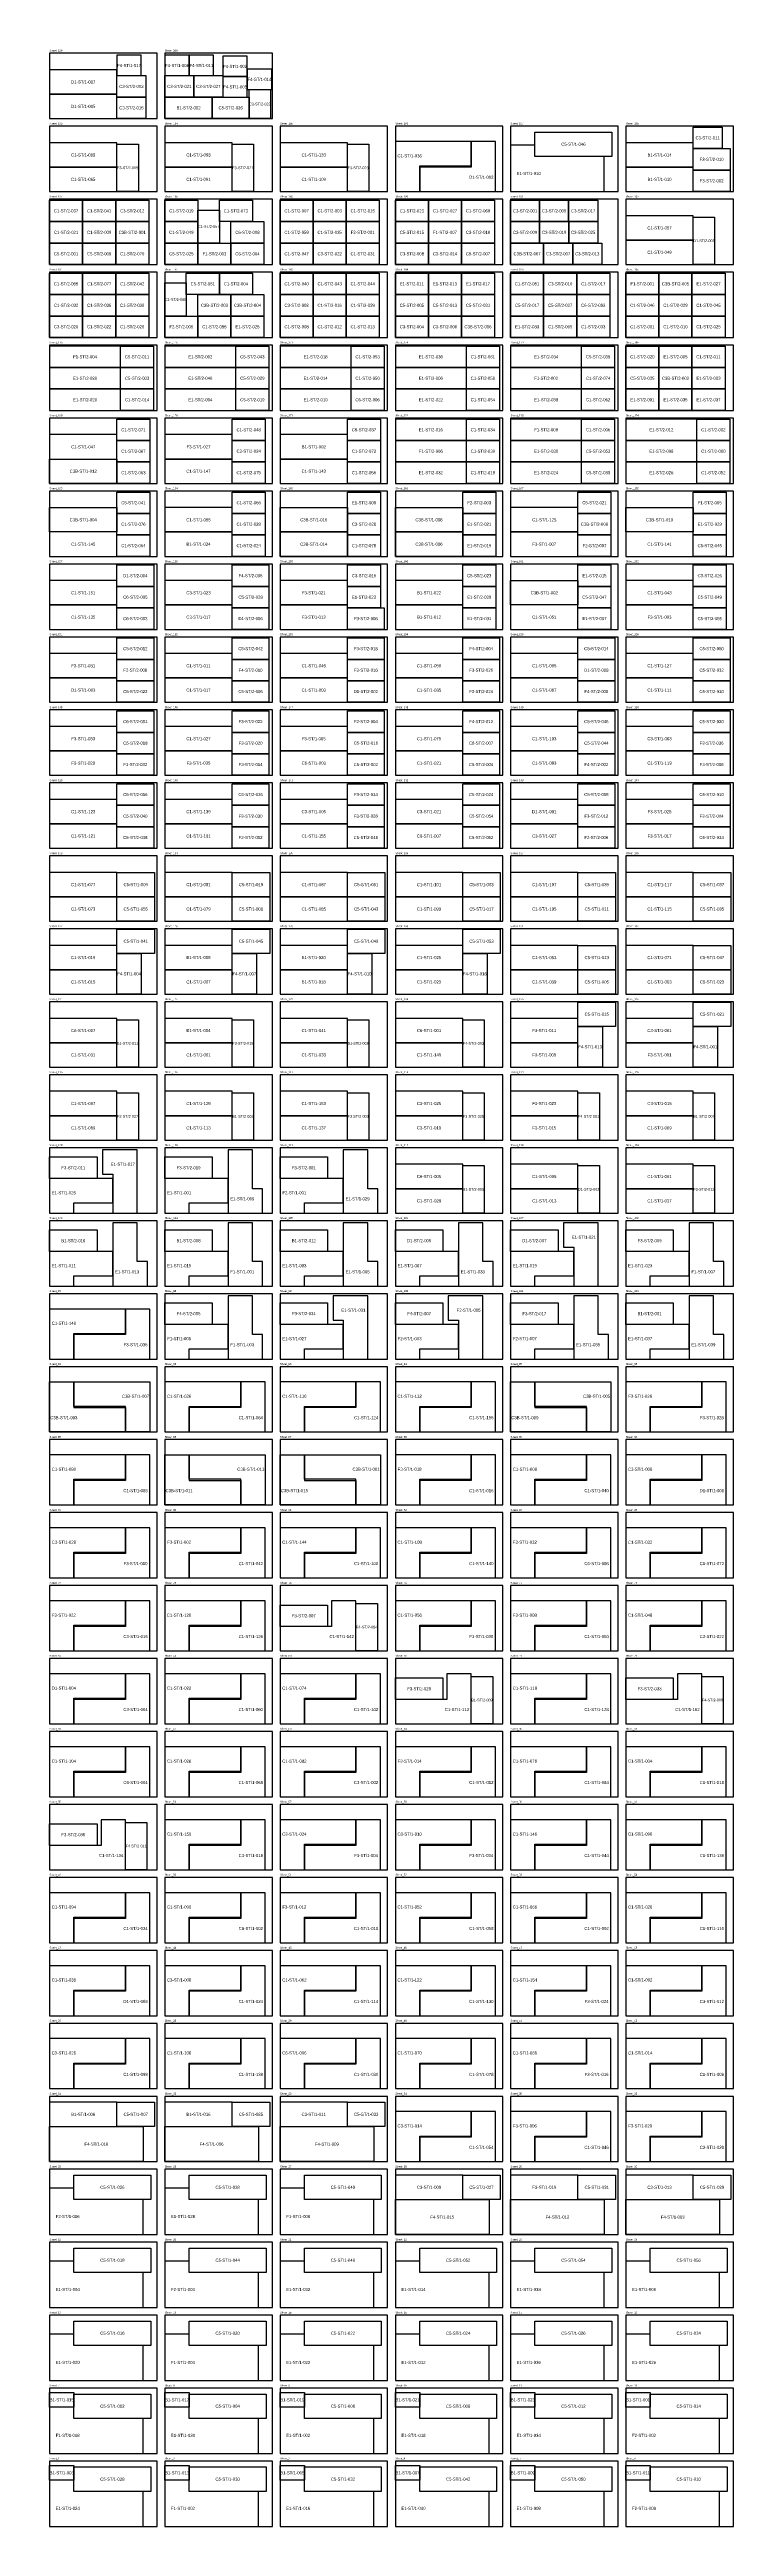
# Model space of a CAD drawing. Header units: millimetres. Extents: x 0 to 17800, y 0 to 64498.
import ezdxf
from ezdxf.enums import TextEntityAlignment as Align

# ---------------------------------------------------------------- set-up
doc = ezdxf.new("R2010")
doc.units = ezdxf.units.MM
for name, color, linetype in [('NUMBERS', 7, 'Continuous'), ('OUTER', 7, 'Continuous'), ('SHEET_BORDER', 7, 'Continuous')]:
    doc.layers.add(name, color=color, linetype=linetype)

msp = doc.modelspace()

# ---------------------------------------------------------------- linework, layer by layer
at = {"layer": 'OUTER'}
for points in [[(1753, 63970), (0, 63970), (0, 63335), (1753, 63335), (1753, 63970)], [(2388, 63818), (2388, 64351), (1753, 64351), (1753, 63818), (2388, 63818)], [(3635, 63818), (3635, 64351), (3000, 64351), (3000, 63818), (3635, 63818)], [(4270, 63818), (4270, 64351), (3635, 64351), (3635, 63818), (4270, 63818)], [(5146, 63792), (5146, 64326), (4511, 64326), (4511, 63792), (5146, 63792)], [(5781, 63456), (5781, 63989), (5146, 63989), (5146, 63456), (5781, 63456)], [(1753, 63335), (0, 63335), (0, 62700), (1753, 62700), (1753, 63335)], [(2508, 63259), (1753, 63259), (1753, 63818), (2508, 63818), (2508, 63259)], [(2508, 62700), (1753, 62700), (1753, 63259), (2508, 63259), (2508, 62700)], [(3756, 63259), (3000, 63259), (3000, 63818), (3756, 63818), (3756, 63259)], [(4235, 62700), (3000, 62700), (3000, 63259), (4235, 63259), (4235, 62700)], [(4511, 63259), (3756, 63259), (3756, 63818), (4511, 63818), (4511, 63259)], [(5194, 62700), (4235, 62700), (4235, 63259), (5194, 63259), (5194, 62700)], [(5146, 63259), (5146, 63792), (4511, 63792), (4511, 63259), (5146, 63259)], [(5194, 62700), (5194, 63456), (5753, 63456), (5753, 62700), (5194, 62700)], [(1753, 62070), (0, 62070), (0, 61435), (1753, 61435), (1753, 62070)], [(1753, 60800), (1753, 62035), (2311, 62035), (2311, 60800), (1753, 60800)], [(4753, 62070), (3000, 62070), (3000, 61435), (4753, 61435), (4753, 62070)], [(4753, 60800), (4753, 62035), (5311, 62035), (5311, 60800), (4753, 60800)], [(7753, 62070), (6000, 62070), (6000, 61435), (7753, 61435), (7753, 62070)], [(7753, 60800), (7753, 62035), (8311, 62035), (8311, 60800), (7753, 60800)], [(9000, 62102), (9000, 60800), (9635, 60800), (9635, 61467), (10975, 61467), (10975, 62102), (9000, 62102)], [(11610, 60800), (11610, 62102), (10975, 62102), (10975, 61435), (9635, 61435), (9635, 60800), (11610, 60800)], [(12635, 61714), (12635, 62006), (12000, 62006), (12000, 60800), (14438, 60800), (14438, 61714), (12635, 61714)], [(14635, 61714), (12635, 61714), (12635, 62349), (14635, 62349), (14635, 61714)], [(16753, 62070), (15000, 62070), (15000, 61435), (16753, 61435), (16753, 62070)], [(17508, 61918), (16753, 61918), (16753, 62477), (17508, 62477), (17508, 61918)], [(17711, 61359), (16753, 61359), (16753, 61918), (17711, 61918), (17711, 61359)], [(1753, 61435), (0, 61435), (0, 60800), (1753, 60800), (1753, 61435)], [(4753, 61435), (3000, 61435), (3000, 60800), (4753, 60800), (4753, 61435)], [(7753, 61435), (6000, 61435), (6000, 60800), (7753, 60800), (7753, 61435)], [(16753, 61435), (15000, 61435), (15000, 60800), (16753, 60800), (16753, 61435)], [(17711, 60800), (16753, 60800), (16753, 61359), (17711, 61359), (17711, 60800)], [(860, 60018), (0, 60018), (0, 60576), (860, 60576), (860, 60018)], [(860, 59459), (0, 59459), (0, 60018), (860, 60018), (860, 59459)], [(1721, 60018), (860, 60018), (860, 60576), (1721, 60576), (1721, 60018)], [(860, 60018), (1721, 60018), (1721, 59459), (860, 59459), (860, 60018)], [(1721, 60576), (2581, 60576), (2581, 60018), (1721, 60018), (1721, 60576)], [(2581, 59459), (1721, 59459), (1721, 60018), (2581, 60018), (2581, 59459)], [(3860, 60018), (3000, 60018), (3000, 60576), (3860, 60576), (3860, 60018)], [(3860, 59459), (3000, 59459), (3000, 60018), (3860, 60018), (3860, 59459)], [(3860, 59459), (3860, 60319), (4419, 60319), (4419, 59459), (3860, 59459)], [(5280, 60018), (4419, 60018), (4419, 60576), (5280, 60576), (5280, 60018)], [(5581, 59459), (4721, 59459), (4721, 60018), (5581, 60018), (5581, 59459)], [(6860, 60018), (6000, 60018), (6000, 60576), (6860, 60576), (6860, 60018)], [(6860, 59459), (6000, 59459), (6000, 60018), (6860, 60018), (6860, 59459)], [(7721, 60018), (6860, 60018), (6860, 60576), (7721, 60576), (7721, 60018)], [(6860, 60018), (7721, 60018), (7721, 59459), (6860, 59459), (6860, 60018)], [(8581, 60018), (7721, 60018), (7721, 60576), (8581, 60576), (8581, 60018)], [(8581, 59459), (7721, 59459), (7721, 60018), (8581, 60018), (8581, 59459)], [(9860, 60018), (9000, 60018), (9000, 60576), (9860, 60576), (9860, 60018)], [(9860, 59459), (9000, 59459), (9000, 60018), (9860, 60018), (9860, 59459)], [(10721, 60018), (9860, 60018), (9860, 60576), (10721, 60576), (10721, 60018)], [(10721, 59459), (9860, 59459), (9860, 60018), (10721, 60018), (10721, 59459)], [(11581, 60018), (10721, 60018), (10721, 60576), (11581, 60576), (11581, 60018)], [(11581, 59459), (10721, 59459), (10721, 60018), (11581, 60018), (11581, 59459)], [(12756, 60018), (12000, 60018), (12000, 60576), (12756, 60576), (12756, 60018)], [(12756, 59459), (12000, 59459), (12000, 60018), (12756, 60018), (12756, 59459)], [(13511, 60018), (12756, 60018), (12756, 60576), (13511, 60576), (13511, 60018)], [(13512, 59459), (12756, 59459), (12756, 60018), (13512, 60018), (13512, 59459)], [(14267, 60018), (13511, 60018), (13511, 60576), (14267, 60576), (14267, 60018)], [(14267, 59459), (13512, 59459), (13512, 60018), (14267, 60018), (14267, 59459)], [(16753, 60170), (15000, 60170), (15000, 59535), (16753, 59535), (16753, 60170)], [(16753, 58900), (16753, 60135), (17311, 60135), (17311, 58900), (16753, 58900)], [(860, 58900), (0, 58900), (0, 59459), (860, 59459), (860, 58900)], [(1721, 58900), (860, 58900), (860, 59459), (1721, 59459), (1721, 58900)], [(2581, 58900), (1721, 58900), (1721, 59459), (2581, 59459), (2581, 58900)], [(3860, 58900), (3000, 58900), (3000, 59459), (3860, 59459), (3860, 58900)], [(4721, 58900), (3860, 58900), (3860, 59459), (4721, 59459), (4721, 58900)], [(5581, 58900), (4721, 58900), (4721, 59459), (5581, 59459), (5581, 58900)], [(6860, 58900), (6000, 58900), (6000, 59459), (6860, 59459), (6860, 58900)], [(7721, 58900), (6860, 58900), (6860, 59459), (7721, 59459), (7721, 58900)], [(8581, 58900), (7721, 58900), (7721, 59459), (8581, 59459), (8581, 58900)], [(9860, 58900), (9000, 58900), (9000, 59459), (9860, 59459), (9860, 58900)], [(10721, 58900), (9860, 58900), (9860, 59459), (10721, 59459), (10721, 58900)], [(11581, 58900), (10721, 58900), (10721, 59459), (11581, 59459), (11581, 58900)], [(12860, 58900), (12000, 58900), (12000, 59459), (12860, 59459), (12860, 58900)], [(13616, 58900), (12860, 58900), (12860, 59459), (13616, 59459), (13616, 58900)], [(14372, 58900), (13616, 58900), (13616, 59459), (14372, 59459), (14372, 58900)], [(16753, 59535), (15000, 59535), (15000, 58900), (16753, 58900), (16753, 59535)], [(860, 58118), (0, 58118), (0, 58676), (860, 58676), (860, 58118)], [(860, 57559), (0, 57559), (0, 58118), (860, 58118), (860, 57559)], [(1721, 58118), (860, 58118), (860, 58676), (1721, 58676), (1721, 58118)], [(860, 58118), (1721, 58118), (1721, 57559), (860, 57559), (860, 58118)], [(2581, 58118), (1721, 58118), (1721, 58676), (2581, 58676), (2581, 58118)], [(1721, 58118), (2581, 58118), (2581, 57559), (1721, 57559), (1721, 58118)], [(3000, 57559), (3000, 58419), (3559, 58419), (3559, 57559), (3000, 57559)], [(4419, 58118), (3559, 58118), (3559, 58676), (4419, 58676), (4419, 58118)], [(4721, 57559), (3860, 57559), (3860, 58118), (4721, 58118), (4721, 57559)], [(4419, 58676), (5280, 58676), (5280, 58118), (4419, 58118), (4419, 58676)], [(5581, 57559), (4721, 57559), (4721, 58118), (5581, 58118), (5581, 57559)], [(6860, 58118), (6000, 58118), (6000, 58676), (6860, 58676), (6860, 58118)], [(6860, 57559), (6000, 57559), (6000, 58118), (6860, 58118), (6860, 57559)], [(7721, 58118), (6860, 58118), (6860, 58676), (7721, 58676), (7721, 58118)], [(7721, 57559), (6860, 57559), (6860, 58118), (7721, 58118), (7721, 57559)], [(8581, 58118), (7721, 58118), (7721, 58677), (8581, 58677), (8581, 58118)], [(8581, 57559), (7721, 57559), (7721, 58118), (8581, 58118), (8581, 57559)], [(9860, 58118), (9000, 58118), (9000, 58676), (9860, 58676), (9860, 58118)], [(9860, 57559), (9000, 57559), (9000, 58118), (9860, 58118), (9860, 57559)], [(10721, 58118), (9860, 58118), (9860, 58676), (10721, 58676), (10721, 58118)], [(10721, 57559), (9860, 57559), (9860, 58118), (10721, 58118), (10721, 57559)], [(11581, 58118), (10721, 58118), (10721, 58676), (11581, 58676), (11581, 58118)], [(11581, 57559), (10721, 57559), (10721, 58118), (11581, 58118), (11581, 57559)], [(12860, 58118), (12000, 58118), (12000, 58676), (12860, 58676), (12860, 58118)], [(12860, 57559), (12000, 57559), (12000, 58118), (12860, 58118), (12860, 57559)], [(13721, 58118), (12860, 58118), (12860, 58676), (13721, 58676), (13721, 58118)], [(12860, 58118), (13721, 58118), (13721, 57559), (12860, 57559), (12860, 58118)], [(14581, 58118), (13721, 58118), (13721, 58676), (14581, 58676), (14581, 58118)], [(14581, 57559), (13721, 57559), (13721, 58118), (14581, 58118), (14581, 57559)], [(15860, 58118), (15000, 58118), (15000, 58677), (15860, 58677), (15860, 58118)], [(15860, 57559), (15000, 57559), (15000, 58118), (15860, 58118), (15860, 57559)], [(16721, 58118), (15860, 58118), (15860, 58676), (16721, 58676), (16721, 58118)], [(16721, 57559), (15860, 57559), (15860, 58118), (16721, 58118), (16721, 57559)], [(17581, 58118), (16721, 58118), (16721, 58676), (17581, 58676), (17581, 58118)], [(17581, 57559), (16721, 57559), (16721, 58118), (17581, 58118), (17581, 57559)], [(860, 57000), (0, 57000), (0, 57559), (860, 57559), (860, 57000)], [(1721, 57000), (860, 57000), (860, 57559), (1721, 57559), (1721, 57000)], [(2581, 57000), (1721, 57000), (1721, 57559), (2581, 57559), (2581, 57000)], [(3860, 57000), (3000, 57000), (3000, 57559), (3860, 57559), (3860, 57000)], [(4721, 57000), (3860, 57000), (3860, 57559), (4721, 57559), (4721, 57000)], [(5581, 57000), (4721, 57000), (4721, 57559), (5581, 57559), (5581, 57000)], [(6860, 57000), (6000, 57000), (6000, 57559), (6860, 57559), (6860, 57000)], [(7721, 57000), (6860, 57000), (6860, 57559), (7721, 57559), (7721, 57000)], [(8581, 57000), (7721, 57000), (7721, 57559), (8581, 57559), (8581, 57000)], [(9860, 57000), (9000, 57000), (9000, 57559), (9860, 57559), (9860, 57000)], [(10721, 57000), (9860, 57000), (9860, 57559), (10721, 57559), (10721, 57000)], [(11581, 57000), (10721, 57000), (10721, 57559), (11581, 57559), (11581, 57000)], [(12860, 57000), (12000, 57000), (12000, 57559), (12860, 57559), (12860, 57000)], [(13721, 57000), (12860, 57000), (12860, 57559), (13721, 57559), (13721, 57000)], [(14581, 57000), (13721, 57000), (13721, 57559), (14581, 57559), (14581, 57000)], [(15860, 57000), (15000, 57000), (15000, 57559), (15860, 57559), (15860, 57000)], [(16721, 57000), (15860, 57000), (15860, 57559), (16721, 57559), (16721, 57000)], [(17582, 57000), (16721, 57000), (16721, 57559), (17582, 57559), (17582, 57000)], [(0, 56218), (1848, 56218), (1848, 56776), (0, 56776), (0, 56218)], [(2708, 56218), (1848, 56218), (1848, 56776), (2708, 56776), (2708, 56218)], [(3000, 56218), (4848, 56218), (4848, 56777), (3000, 56777), (3000, 56218)], [(5708, 56218), (4848, 56218), (4848, 56776), (5708, 56776), (5708, 56218)], [(6000, 56218), (7848, 56218), (7848, 56776), (6000, 56776), (6000, 56218)], [(8708, 56218), (7848, 56218), (7848, 56776), (8708, 56776), (8708, 56218)], [(9000, 56218), (10848, 56218), (10848, 56776), (9000, 56776), (9000, 56218)], [(11708, 56218), (10848, 56218), (10848, 56776), (11708, 56776), (11708, 56218)], [(12000, 56218), (13848, 56218), (13848, 56776), (12000, 56776), (12000, 56218)], [(14708, 56218), (13848, 56218), (13848, 56776), (14708, 56776), (14708, 56218)], [(15860, 56218), (15000, 56218), (15000, 56776), (15860, 56776), (15860, 56218)], [(15860, 56776), (16721, 56776), (16721, 56218), (15860, 56218), (15860, 56776)], [(17581, 56218), (16721, 56218), (16721, 56776), (17581, 56776), (17581, 56218)], [(0, 55659), (1848, 55659), (1848, 56218), (0, 56218), (0, 55659)], [(2708, 55659), (1848, 55659), (1848, 56218), (2708, 56218), (2708, 55659)], [(3000, 55659), (4848, 55659), (4848, 56218), (3000, 56218), (3000, 55659)], [(5708, 55659), (4848, 55659), (4848, 56218), (5708, 56218), (5708, 55659)], [(6000, 55659), (7848, 55659), (7848, 56218), (6000, 56218), (6000, 55659)], [(8708, 55659), (7848, 55659), (7848, 56218), (8708, 56218), (8708, 55659)], [(10848, 56218), (9000, 56218), (9000, 55659), (10848, 55659), (10848, 56218)], [(11708, 55659), (10848, 55659), (10848, 56218), (11708, 56218), (11708, 55659)], [(12000, 55659), (13848, 55659), (13848, 56218), (12000, 56218), (12000, 55659)], [(14708, 55659), (13848, 55659), (13848, 56218), (14708, 56218), (14708, 55659)], [(15860, 55659), (15000, 55659), (15000, 56218), (15860, 56218), (15860, 55659)], [(16721, 55659), (15860, 55659), (15860, 56218), (16721, 56218), (16721, 55659)], [(17581, 55659), (16721, 55659), (16721, 56218), (17581, 56218), (17581, 55659)], [(0, 55100), (1848, 55100), (1848, 55659), (0, 55659), (0, 55100)], [(2708, 55100), (1848, 55100), (1848, 55659), (2708, 55659), (2708, 55100)], [(4848, 55659), (3000, 55659), (3000, 55100), (4848, 55100), (4848, 55659)], [(5708, 55100), (4848, 55100), (4848, 55659), (5708, 55659), (5708, 55100)], [(6000, 55100), (7848, 55100), (7848, 55659), (6000, 55659), (6000, 55100)], [(8708, 55100), (7848, 55100), (7848, 55659), (8708, 55659), (8708, 55100)], [(9000, 55100), (10848, 55100), (10848, 55659), (9000, 55659), (9000, 55100)], [(11708, 55100), (10848, 55100), (10848, 55659), (11708, 55659), (11708, 55100)], [(12000, 55100), (13848, 55100), (13848, 55659), (12000, 55659), (12000, 55100)], [(14708, 55100), (13848, 55100), (13848, 55659), (14708, 55659), (14708, 55100)], [(15860, 55100), (15000, 55100), (15000, 55659), (15860, 55659), (15860, 55100)], [(16721, 55100), (15860, 55100), (15860, 55659), (16721, 55659), (16721, 55100)], [(17581, 55100), (16721, 55100), (16721, 55659), (17581, 55659), (17581, 55100)], [(2613, 54318), (1753, 54318), (1753, 54876), (2613, 54876), (2613, 54318)], [(5613, 54318), (4753, 54318), (4753, 54876), (5613, 54876), (5613, 54318)], [(8613, 54318), (7753, 54318), (7753, 54876), (8613, 54876), (8613, 54318)], [(9000, 54318), (10848, 54318), (10848, 54876), (9000, 54876), (9000, 54318)], [(10848, 54876), (11708, 54876), (11708, 54318), (10848, 54318), (10848, 54876)], [(12000, 54318), (13848, 54318), (13848, 54876), (12000, 54876), (12000, 54318)], [(14708, 54318), (13848, 54318), (13848, 54876), (14708, 54876), (14708, 54318)], [(15000, 54318), (16848, 54318), (16848, 54876), (15000, 54876), (15000, 54318)], [(17708, 54318), (16848, 54318), (16848, 54876), (17708, 54876), (17708, 54318)], [(1753, 54470), (0, 54470), (0, 53835), (1753, 53835), (1753, 54470)], [(2613, 53759), (1753, 53759), (1753, 54318), (2613, 54318), (2613, 53759)], [(4753, 54470), (3000, 54470), (3000, 53835), (4753, 53835), (4753, 54470)], [(5613, 53759), (4753, 53759), (4753, 54318), (5613, 54318), (5613, 53759)], [(7753, 54470), (6000, 54470), (6000, 53835), (7753, 53835), (7753, 54470)], [(8613, 53759), (7753, 53759), (7753, 54318), (8613, 54318), (8613, 53759)], [(9000, 53759), (10848, 53759), (10848, 54318), (9000, 54318), (9000, 53759)], [(11708, 53759), (10848, 53759), (10848, 54318), (11708, 54318), (11708, 53759)], [(12000, 53759), (13848, 53759), (13848, 54318), (12000, 54318), (12000, 53759)], [(14708, 53759), (13848, 53759), (13848, 54318), (14708, 54318), (14708, 53759)], [(16848, 54318), (15000, 54318), (15000, 53759), (16848, 53759), (16848, 54318)], [(17708, 53759), (16848, 53759), (16848, 54318), (17708, 54318), (17708, 53759)], [(0, 53835), (1753, 53835), (1753, 53200), (0, 53200), (0, 53835)], [(2613, 53200), (1753, 53200), (1753, 53759), (2613, 53759), (2613, 53200)], [(4753, 53835), (3000, 53835), (3000, 53200), (4753, 53200), (4753, 53835)], [(5613, 53200), (4753, 53200), (4753, 53759), (5613, 53759), (5613, 53200)], [(7753, 53835), (6000, 53835), (6000, 53200), (7753, 53200), (7753, 53835)], [(8613, 53200), (7753, 53200), (7753, 53759), (8613, 53759), (8613, 53200)], [(9000, 53200), (10848, 53200), (10848, 53759), (9000, 53759), (9000, 53200)], [(11708, 53200), (10848, 53200), (10848, 53759), (11708, 53759), (11708, 53200)], [(12000, 53200), (13848, 53200), (13848, 53759), (12000, 53759), (12000, 53200)], [(14708, 53200), (13848, 53200), (13848, 53759), (14708, 53759), (14708, 53200)], [(15000, 53200), (16848, 53200), (16848, 53759), (15000, 53759), (15000, 53200)], [(17708, 53200), (16848, 53200), (16848, 53759), (17708, 53759), (17708, 53200)], [(1753, 52976), (2613, 52976), (2613, 52418), (1753, 52418), (1753, 52976)], [(5613, 52418), (4753, 52418), (4753, 52976), (5613, 52976), (5613, 52418)], [(8613, 52418), (7753, 52418), (7753, 52976), (8613, 52976), (8613, 52418)], [(11613, 52418), (10753, 52418), (10753, 52976), (11613, 52976), (11613, 52418)], [(14613, 52418), (13753, 52418), (13753, 52976), (14613, 52976), (14613, 52418)], [(17613, 52418), (16753, 52418), (16753, 52976), (17613, 52976), (17613, 52418)], [(0, 52570), (1753, 52570), (1753, 51935), (0, 51935), (0, 52570)], [(2613, 51859), (1753, 51859), (1753, 52418), (2613, 52418), (2613, 51859)], [(4753, 52570), (3000, 52570), (3000, 51935), (4753, 51935), (4753, 52570)], [(5613, 51859), (4753, 51859), (4753, 52418), (5613, 52418), (5613, 51859)], [(6000, 52570), (7753, 52570), (7753, 51935), (6000, 51935), (6000, 52570)], [(8613, 51859), (7753, 51859), (7753, 52418), (8613, 52418), (8613, 51859)], [(9000, 52570), (10753, 52570), (10753, 51935), (9000, 51935), (9000, 52570)], [(11613, 51859), (10753, 51859), (10753, 52418), (11613, 52418), (11613, 51859)], [(13753, 52570), (12000, 52570), (12000, 51935), (13753, 51935), (13753, 52570)], [(14613, 51859), (13753, 51859), (13753, 52418), (14613, 52418), (14613, 51859)], [(15000, 52570), (16753, 52570), (16753, 51935), (15000, 51935), (15000, 52570)], [(17613, 51859), (16753, 51859), (16753, 52418), (17613, 52418), (17613, 51859)], [(1753, 51935), (0, 51935), (0, 51300), (1753, 51300), (1753, 51935)], [(2613, 51300), (1753, 51300), (1753, 51859), (2613, 51859), (2613, 51300)], [(4753, 51935), (3000, 51935), (3000, 51300), (4753, 51300), (4753, 51935)], [(5613, 51300), (4753, 51300), (4753, 51859), (5613, 51859), (5613, 51300)], [(6000, 51935), (7753, 51935), (7753, 51300), (6000, 51300), (6000, 51935)], [(8613, 51300), (7753, 51300), (7753, 51859), (8613, 51859), (8613, 51300)], [(9000, 51935), (10753, 51935), (10753, 51300), (9000, 51300), (9000, 51935)], [(11613, 51300), (10753, 51300), (10753, 51859), (11613, 51859), (11613, 51300)], [(13753, 51935), (12000, 51935), (12000, 51300), (13753, 51300), (13753, 51935)], [(14613, 51300), (13753, 51300), (13753, 51859), (14613, 51859), (14613, 51300)], [(16753, 51935), (15000, 51935), (15000, 51300), (16753, 51300), (16753, 51935)], [(17613, 51300), (16753, 51300), (16753, 51859), (17613, 51859), (17613, 51300)], [(2711, 50518), (1753, 50518), (1753, 51076), (2711, 51076), (2711, 50518)], [(5711, 50518), (4753, 50518), (4753, 51077), (5711, 51077), (5711, 50518)], [(8613, 50518), (7753, 50518), (7753, 51076), (8613, 51076), (8613, 50518)], [(10753, 51077), (11613, 51077), (11613, 50518), (10753, 50518), (10753, 51077)], [(14613, 50518), (13753, 50518), (13753, 51076), (14613, 51076), (14613, 50518)], [(17613, 50518), (16753, 50518), (16753, 51076), (17613, 51076), (17613, 50518)], [(1753, 50670), (0, 50670), (0, 50035), (1753, 50035), (1753, 50670)], [(2711, 49959), (1753, 49959), (1753, 50518), (2711, 50518), (2711, 49959)], [(4753, 50670), (3000, 50670), (3000, 50035), (4753, 50035), (4753, 50670)], [(5711, 49959), (4753, 49959), (4753, 50518), (5711, 50518), (5711, 49959)], [(7753, 50670), (6000, 50670), (6000, 50035), (7753, 50035), (7753, 50670)], [(8613, 49959), (7753, 49959), (7753, 50518), (8613, 50518), (8613, 49959)], [(10753, 50670), (9000, 50670), (9000, 50035), (10753, 50035), (10753, 50670)], [(11613, 49959), (10753, 49959), (10753, 50518), (11613, 50518), (11613, 49959)], [(12000, 50670), (13753, 50670), (13753, 50035), (12000, 50035), (12000, 50670)], [(13753, 50518), (14613, 50518), (14613, 49959), (13753, 49959), (13753, 50518)], [(16753, 50670), (15000, 50670), (15000, 50035), (16753, 50035), (16753, 50670)], [(17613, 49959), (16753, 49959), (16753, 50518), (17613, 50518), (17613, 49959)], [(1753, 50035), (0, 50035), (0, 49400), (1753, 49400), (1753, 50035)], [(2711, 49400), (1753, 49400), (1753, 49959), (2711, 49959), (2711, 49400)], [(4753, 50035), (3000, 50035), (3000, 49400), (4753, 49400), (4753, 50035)], [(5711, 49400), (4753, 49400), (4753, 49959), (5711, 49959), (5711, 49400)], [(7753, 50035), (6000, 50035), (6000, 49400), (7753, 49400), (7753, 50035)], [(8711, 49400), (7753, 49400), (7753, 49959), (8711, 49959), (8711, 49400)], [(10753, 50035), (9000, 50035), (9000, 49400), (10753, 49400), (10753, 50035)], [(11614, 49400), (10753, 49400), (10753, 49959), (11614, 49959), (11614, 49400)], [(13753, 50035), (12000, 50035), (12000, 49400), (13753, 49400), (13753, 50035)], [(14613, 49400), (13753, 49400), (13753, 49959), (14613, 49959), (14613, 49400)], [(16753, 50035), (15000, 50035), (15000, 49400), (16753, 49400), (16753, 50035)], [(16753, 49959), (17613, 49959), (17613, 49400), (16753, 49400), (16753, 49959)], [(2711, 48618), (1753, 48618), (1753, 49176), (2711, 49176), (2711, 48618)], [(5711, 48618), (4753, 48618), (4753, 49176), (5711, 49176), (5711, 48618)], [(8711, 48618), (7753, 48618), (7753, 49176), (8711, 49176), (8711, 48618)], [(11711, 48618), (10753, 48618), (10753, 49176), (11711, 49176), (11711, 48618)], [(14711, 48618), (13753, 48618), (13753, 49176), (14711, 49176), (14711, 48618)], [(17711, 48618), (16753, 48618), (16753, 49176), (17711, 49176), (17711, 48618)], [(1753, 48770), (0, 48770), (0, 48135), (1753, 48135), (1753, 48770)], [(2711, 48059), (1753, 48059), (1753, 48618), (2711, 48618), (2711, 48059)], [(4753, 48770), (3000, 48770), (3000, 48135), (4753, 48135), (4753, 48770)], [(5711, 48059), (4753, 48059), (4753, 48618), (5711, 48618), (5711, 48059)], [(7753, 48770), (6000, 48770), (6000, 48135), (7753, 48135), (7753, 48770)], [(8711, 48059), (7753, 48059), (7753, 48618), (8711, 48618), (8711, 48059)], [(10753, 48770), (9000, 48770), (9000, 48135), (10753, 48135), (10753, 48770)], [(11711, 48059), (10753, 48059), (10753, 48618), (11711, 48618), (11711, 48059)], [(13753, 48770), (12000, 48770), (12000, 48135), (13753, 48135), (13753, 48770)], [(14711, 48059), (13753, 48059), (13753, 48618), (14711, 48618), (14711, 48059)], [(16753, 48770), (15000, 48770), (15000, 48135), (16753, 48135), (16753, 48770)], [(17711, 48059), (16753, 48059), (16753, 48618), (17711, 48618), (17711, 48059)], [(1753, 48135), (0, 48135), (0, 47500), (1753, 47500), (1753, 48135)], [(2711, 47500), (1753, 47500), (1753, 48059), (2711, 48059), (2711, 47500)], [(3000, 47500), (4753, 47500), (4753, 48135), (3000, 48135), (3000, 47500)], [(5711, 47500), (4753, 47500), (4753, 48059), (5711, 48059), (5711, 47500)], [(7753, 48135), (6000, 48135), (6000, 47500), (7753, 47500), (7753, 48135)], [(8711, 47500), (7753, 47500), (7753, 48059), (8711, 48059), (8711, 47500)], [(10753, 48135), (9000, 48135), (9000, 47500), (10753, 47500), (10753, 48135)], [(11711, 47500), (10753, 47500), (10753, 48059), (11711, 48059), (11711, 47500)], [(13753, 48135), (12000, 48135), (12000, 47500), (13753, 47500), (13753, 48135)], [(14711, 47500), (13753, 47500), (13753, 48059), (14711, 48059), (14711, 47500)], [(16753, 48135), (15000, 48135), (15000, 47500), (16753, 47500), (16753, 48135)], [(17712, 47500), (16753, 47500), (16753, 48059), (17712, 48059), (17712, 47500)], [(2711, 46718), (1753, 46718), (1753, 47276), (2711, 47276), (2711, 46718)], [(5711, 46718), (4753, 46718), (4753, 47276), (5711, 47276), (5711, 46718)], [(8711, 46718), (7753, 46718), (7753, 47277), (8711, 47277), (8711, 46718)], [(11711, 46718), (10753, 46718), (10753, 47277), (11711, 47277), (11711, 46718)], [(14711, 46718), (13753, 46718), (13753, 47276), (14711, 47276), (14711, 46718)], [(17711, 46718), (16753, 46718), (16753, 47276), (17711, 47276), (17711, 46718)], [(1753, 46870), (0, 46870), (0, 46235), (1753, 46235), (1753, 46870)], [(2711, 46159), (1753, 46159), (1753, 46718), (2711, 46718), (2711, 46159)], [(4753, 46870), (3000, 46870), (3000, 46235), (4753, 46235), (4753, 46870)], [(5711, 46159), (4753, 46159), (4753, 46718), (5711, 46718), (5711, 46159)], [(7753, 46870), (6000, 46870), (6000, 46235), (7753, 46235), (7753, 46870)], [(8711, 46159), (7753, 46159), (7753, 46718), (8711, 46718), (8711, 46159)], [(10753, 46870), (9000, 46870), (9000, 46235), (10753, 46235), (10753, 46870)], [(11711, 46159), (10753, 46159), (10753, 46718), (11711, 46718), (11711, 46159)], [(13753, 46870), (12000, 46870), (12000, 46235), (13753, 46235), (13753, 46870)], [(14711, 46159), (13753, 46159), (13753, 46718), (14711, 46718), (14711, 46159)], [(16753, 46870), (15000, 46870), (15000, 46235), (16753, 46235), (16753, 46870)], [(17711, 46159), (16753, 46159), (16753, 46718), (17711, 46718), (17711, 46159)], [(1753, 46235), (0, 46235), (0, 45600), (1753, 45600), (1753, 46235)], [(2711, 45600), (1753, 45600), (1753, 46159), (2711, 46159), (2711, 45600)], [(4753, 46235), (3000, 46235), (3000, 45600), (4753, 45600), (4753, 46235)], [(5711, 45600), (4753, 45600), (4753, 46159), (5711, 46159), (5711, 45600)], [(7753, 46235), (6000, 46235), (6000, 45600), (7753, 45600), (7753, 46235)], [(8711, 45600), (7753, 45600), (7753, 46159), (8711, 46159), (8711, 45600)], [(10753, 46235), (9000, 46235), (9000, 45600), (10753, 45600), (10753, 46235)], [(11711, 45600), (10753, 45600), (10753, 46159), (11711, 46159), (11711, 45600)], [(13753, 46235), (12000, 46235), (12000, 45600), (13753, 45600), (13753, 46235)], [(14711, 45600), (13753, 45600), (13753, 46159), (14711, 46159), (14711, 45600)], [(16753, 46235), (15000, 46235), (15000, 45600), (16753, 45600), (16753, 46235)], [(17711, 45600), (16753, 45600), (16753, 46159), (17711, 46159), (17711, 45600)], [(2711, 44818), (1753, 44818), (1753, 45376), (2711, 45376), (2711, 44818)], [(5711, 44818), (4753, 44818), (4753, 45376), (5711, 45376), (5711, 44818)], [(8711, 44818), (7753, 44818), (7753, 45376), (8711, 45376), (8711, 44818)], [(11711, 44818), (10753, 44818), (10753, 45376), (11711, 45376), (11711, 44818)], [(14711, 44818), (13753, 44818), (13753, 45377), (14711, 45377), (14711, 44818)], [(17711, 44818), (16753, 44818), (16753, 45376), (17711, 45376), (17711, 44818)], [(1753, 44970), (0, 44970), (0, 44335), (1753, 44335), (1753, 44970)], [(2711, 44259), (1753, 44259), (1753, 44818), (2711, 44818), (2711, 44259)], [(4753, 44970), (3000, 44970), (3000, 44335), (4753, 44335), (4753, 44970)], [(5711, 44259), (4753, 44259), (4753, 44818), (5711, 44818), (5711, 44259)], [(7753, 44970), (6000, 44970), (6000, 44335), (7753, 44335), (7753, 44970)], [(8711, 44259), (7753, 44259), (7753, 44818), (8711, 44818), (8711, 44259)], [(10753, 44970), (9000, 44970), (9000, 44335), (10753, 44335), (10753, 44970)], [(11711, 44259), (10753, 44259), (10753, 44818), (11711, 44818), (11711, 44259)], [(13753, 44970), (12000, 44970), (12000, 44335), (13753, 44335), (13753, 44970)], [(14711, 44259), (13753, 44259), (13753, 44818), (14711, 44818), (14711, 44259)], [(16753, 44970), (15000, 44970), (15000, 44335), (16753, 44335), (16753, 44970)], [(17711, 44259), (16753, 44259), (16753, 44818), (17711, 44818), (17711, 44259)], [(1753, 44335), (0, 44335), (0, 43700), (1753, 43700), (1753, 44335)], [(2711, 43700), (1753, 43700), (1753, 44259), (2711, 44259), (2711, 43700)], [(4753, 44335), (3000, 44335), (3000, 43700), (4753, 43700), (4753, 44335)], [(5711, 43700), (4753, 43700), (4753, 44259), (5711, 44259), (5711, 43700)], [(7753, 44335), (6000, 44335), (6000, 43700), (7753, 43700), (7753, 44335)], [(8711, 43700), (7753, 43700), (7753, 44259), (8711, 44259), (8711, 43700)], [(10753, 44335), (9000, 44335), (9000, 43700), (10753, 43700), (10753, 44335)], [(11711, 43700), (10753, 43700), (10753, 44259), (11711, 44259), (11711, 43700)], [(13753, 44335), (12000, 44335), (12000, 43700), (13753, 43700), (13753, 44335)], [(14711, 43700), (13753, 43700), (13753, 44259), (14711, 44259), (14711, 43700)], [(16753, 44335), (15000, 44335), (15000, 43700), (16753, 43700), (16753, 44335)], [(17711, 43700), (16753, 43700), (16753, 44259), (17711, 44259), (17711, 43700)], [(1753, 43070), (0, 43070), (0, 42435), (1753, 42435), (1753, 43070)], [(2730, 42435), (1753, 42435), (1753, 43070), (2730, 43070), (2730, 42435)], [(4753, 43070), (3000, 43070), (3000, 42435), (4753, 42435), (4753, 43070)], [(5730, 42435), (4753, 42435), (4753, 43070), (5730, 43070), (5730, 42435)], [(7753, 43070), (6000, 43070), (6000, 42435), (7753, 42435), (7753, 43070)], [(8730, 42435), (7753, 42435), (7753, 43070), (8730, 43070), (8730, 42435)], [(10753, 43070), (9000, 43070), (9000, 42435), (10753, 42435), (10753, 43070)], [(11730, 42435), (10753, 42435), (10753, 43070), (11730, 43070), (11730, 42435)], [(13753, 43070), (12000, 43070), (12000, 42435), (13753, 42435), (13753, 43070)], [(14730, 42435), (13753, 42435), (13753, 43070), (14730, 43070), (14730, 42435)], [(16753, 43070), (15000, 43070), (15000, 42435), (16753, 42435), (16753, 43070)], [(17730, 42435), (16753, 42435), (16753, 43070), (17730, 43070), (17730, 42435)], [(1753, 42435), (0, 42435), (0, 41800), (1753, 41800), (1753, 42435)], [(2730, 41800), (1753, 41800), (1753, 42435), (2730, 42435), (2730, 41800)], [(4753, 42435), (3000, 42435), (3000, 41800), (4753, 41800), (4753, 42435)], [(5730, 41800), (4753, 41800), (4753, 42435), (5730, 42435), (5730, 41800)], [(7753, 42435), (6000, 42435), (6000, 41800), (7753, 41800), (7753, 42435)], [(8730, 41800), (7753, 41800), (7753, 42435), (8730, 42435), (8730, 41800)], [(10753, 42435), (9000, 42435), (9000, 41800), (10753, 41800), (10753, 42435)], [(11730, 41800), (10753, 41800), (10753, 42435), (11730, 42435), (11730, 41800)], [(13753, 42435), (12000, 42435), (12000, 41800), (13753, 41800), (13753, 42435)], [(14730, 41800), (13753, 41800), (13753, 42435), (14730, 42435), (14730, 41800)], [(16753, 42435), (15000, 42435), (15000, 41800), (16753, 41800), (16753, 42435)], [(17730, 41800), (16753, 41800), (16753, 42435), (17730, 42435), (17730, 41800)], [(1753, 41595), (2730, 41595), (2730, 40960), (1753, 40960), (1753, 41595)], [(5730, 40960), (4753, 40960), (4753, 41595), (5730, 41595), (5730, 40960)], [(8730, 40960), (7753, 40960), (7753, 41595), (8730, 41595), (8730, 40960)], [(11730, 40960), (10753, 40960), (10753, 41595), (11730, 41595), (11730, 40960)], [(0, 40535), (1753, 40535), (1753, 41170), (0, 41170), (0, 40535)], [(1753, 39900), (1753, 40960), (2388, 40960), (2388, 39900), (1753, 39900)], [(4753, 41170), (3000, 41170), (3000, 40536), (4753, 40536), (4753, 41170)], [(4753, 39900), (4753, 40960), (5388, 40960), (5388, 39900), (4753, 39900)], [(7753, 41170), (6000, 41170), (6000, 40535), (7753, 40535), (7753, 41170)], [(7753, 39900), (7753, 40960), (8388, 40960), (8388, 39900), (7753, 39900)], [(10753, 41170), (9000, 41170), (9000, 40535), (10753, 40535), (10753, 41170)], [(10753, 39900), (10753, 40960), (11388, 40960), (11388, 39900), (10753, 39900)], [(13753, 41170), (12000, 41170), (12000, 40535), (13753, 40535), (13753, 41170)], [(14730, 40535), (13753, 40535), (13753, 41170), (14730, 41170), (14730, 40535)], [(16753, 41170), (15000, 41170), (15000, 40535), (16753, 40535), (16753, 41170)], [(17730, 40535), (16753, 40535), (16753, 41170), (17730, 41170), (17730, 40535)], [(1753, 40535), (0, 40535), (0, 39900), (1753, 39900), (1753, 40535)], [(4753, 40535), (3000, 40535), (3000, 39900), (4753, 39900), (4753, 40535)], [(7753, 40535), (6000, 40535), (6000, 39900), (7753, 39900), (7753, 40535)], [(10753, 40535), (9000, 40535), (9000, 39900), (10753, 39900), (10753, 40535)], [(13753, 40535), (12000, 40535), (12000, 39900), (13753, 39900), (13753, 40535)], [(14730, 39900), (13753, 39900), (13753, 40535), (14730, 40535), (14730, 39900)], [(16753, 40535), (15000, 40535), (15000, 39900), (16753, 39900), (16753, 40535)], [(17730, 39900), (16753, 39900), (16753, 40535), (17730, 40535), (17730, 39900)], [(14730, 39060), (13753, 39060), (13753, 39695), (14730, 39695), (14730, 39060)], [(17730, 39060), (16753, 39060), (16753, 39695), (17730, 39695), (17730, 39060)], [(1753, 39270), (0, 39270), (0, 38635), (1753, 38635), (1753, 39270)], [(1753, 38000), (1753, 39235), (2311, 39235), (2311, 38000), (1753, 38000)], [(4753, 39270), (3000, 39270), (3000, 38636), (4753, 38636), (4753, 39270)], [(4753, 38000), (4753, 39235), (5312, 39235), (5312, 38000), (4753, 38000)], [(7753, 39270), (6000, 39270), (6000, 38635), (7753, 38635), (7753, 39270)], [(7753, 38000), (7753, 39235), (8311, 39235), (8311, 38000), (7753, 38000)], [(10753, 39270), (9000, 39270), (9000, 38635), (10753, 38635), (10753, 39270)], [(10753, 38000), (10753, 39235), (11311, 39235), (11311, 38000), (10753, 38000)], [(13753, 39270), (12000, 39270), (12000, 38635), (13753, 38635), (13753, 39270)], [(14388, 39060), (14388, 38000), (13753, 38000), (13753, 39060), (14388, 39060)], [(16753, 39270), (15000, 39270), (15000, 38635), (16753, 38635), (16753, 39270)], [(16753, 38000), (16753, 39060), (17388, 39060), (17388, 38000), (16753, 38000)], [(1753, 38635), (0, 38635), (0, 38000), (1753, 38000), (1753, 38635)], [(4753, 38635), (3000, 38635), (3000, 38000), (4753, 38000), (4753, 38635)], [(7753, 38635), (6000, 38635), (6000, 38000), (7753, 38000), (7753, 38635)], [(10753, 38635), (9000, 38635), (9000, 38000), (10753, 38000), (10753, 38635)], [(13753, 38635), (12000, 38635), (12000, 38000), (13753, 38000), (13753, 38635)], [(16753, 38635), (15000, 38635), (15000, 38000), (16753, 38000), (16753, 38635)], [(1753, 37370), (0, 37370), (0, 36735), (1753, 36735), (1753, 37370)], [(1753, 36100), (1753, 37335), (2311, 37335), (2311, 36100), (1753, 36100)], [(4753, 37370), (3000, 37370), (3000, 36735), (4753, 36735), (4753, 37370)], [(4753, 36100), (4753, 37335), (5311, 37335), (5311, 36100), (4753, 36100)], [(7753, 37370), (6000, 37370), (6000, 36735), (7753, 36735), (7753, 37370)], [(7753, 36100), (7753, 37335), (8311, 37335), (8311, 36100), (7753, 36100)], [(10753, 37370), (9000, 37370), (9000, 36735), (10753, 36735), (10753, 37370)], [(10753, 36100), (10753, 37335), (11311, 37335), (11311, 36100), (10753, 36100)], [(13753, 37370), (12000, 37370), (12000, 36735), (13753, 36735), (13753, 37370)], [(13753, 36100), (13753, 37335), (14311, 37335), (14311, 36100), (13753, 36100)], [(16753, 37370), (15000, 37370), (15000, 36735), (16753, 36735), (16753, 37370)], [(16753, 36100), (16753, 37335), (17311, 37335), (17311, 36100), (16753, 36100)], [(1753, 36735), (0, 36735), (0, 36100), (1753, 36100), (1753, 36735)], [(4753, 36735), (3000, 36735), (3000, 36100), (4753, 36100), (4753, 36735)], [(7753, 36735), (6000, 36735), (6000, 36100), (7753, 36100), (7753, 36735)], [(10753, 36735), (9000, 36735), (9000, 36100), (10753, 36100), (10753, 36735)], [(13753, 36735), (12000, 36735), (12000, 36100), (13753, 36100), (13753, 36735)], [(16753, 36735), (15000, 36735), (15000, 36100), (16753, 36100), (16753, 36735)], [(1235, 35102), (0, 35102), (0, 35660), (1235, 35660), (1235, 35102)], [(2280, 35845), (1378, 35845), (1378, 35210), (1645, 35210), (1645, 34200), (2280, 34200), (2280, 35845)], [(4235, 35102), (3000, 35102), (3000, 35660), (4235, 35660), (4235, 35102)], [(4645, 34200), (5546, 34200), (5546, 34835), (5280, 34835), (5280, 35845), (4645, 35845), (4645, 34200)], [(7235, 35102), (6000, 35102), (6000, 35660), (7235, 35660), (7235, 35102)], [(7645, 34200), (8546, 34200), (8546, 34835), (8280, 34835), (8280, 35845), (7645, 35845), (7645, 34200)], [(0, 35102), (0, 34200), (635, 34200), (635, 34467), (1645, 34467), (1645, 35102), (0, 35102)], [(3000, 35102), (3000, 34200), (3635, 34200), (3635, 34467), (4645, 34467), (4645, 35102), (3000, 35102)], [(6000, 35102), (6000, 34200), (6635, 34200), (6635, 34467), (7645, 34467), (7645, 35102), (6000, 35102)], [(10753, 35470), (9000, 35470), (9000, 34835), (10753, 34835), (10753, 35470)], [(10753, 34835), (9000, 34835), (9000, 34200), (10753, 34200), (10753, 34835)], [(10753, 34200), (10753, 35435), (11311, 35435), (11311, 34200), (10753, 34200)], [(12000, 34835), (13753, 34835), (13753, 35470), (12000, 35470), (12000, 34835)], [(13753, 34835), (12000, 34835), (12000, 34200), (13753, 34200), (13753, 34835)], [(13753, 34200), (13753, 35435), (14311, 35435), (14311, 34200), (13753, 34200)], [(16753, 35470), (15000, 35470), (15000, 34835), (16753, 34835), (16753, 35470)], [(16753, 34835), (15000, 34835), (15000, 34200), (16753, 34200), (16753, 34835)], [(16753, 34200), (16753, 35435), (17311, 35435), (17311, 34200), (16753, 34200)], [(1235, 33202), (0, 33202), (0, 33760), (1235, 33760), (1235, 33202)], [(1645, 32300), (2546, 32300), (2546, 32935), (2280, 32935), (2280, 33945), (1645, 33945), (1645, 32300)], [(4235, 33202), (3000, 33202), (3000, 33760), (4235, 33760), (4235, 33202)], [(4645, 32300), (5546, 32300), (5546, 32935), (5280, 32935), (5280, 33945), (4645, 33945), (4645, 32300)], [(7235, 33202), (6000, 33202), (6000, 33760), (7235, 33760), (7235, 33202)], [(7645, 32300), (8546, 32300), (8546, 32935), (8280, 32935), (8280, 33945), (7645, 33945), (7645, 32300)], [(10235, 33202), (9000, 33202), (9000, 33760), (10235, 33760), (10235, 33202)], [(10645, 32300), (11546, 32300), (11546, 32935), (11280, 32935), (11280, 33945), (10645, 33945), (10645, 32300)], [(13235, 33202), (12000, 33202), (12000, 33760), (13235, 33760), (13235, 33202)], [(14280, 33945), (13378, 33945), (13378, 33310), (13645, 33310), (13645, 32300), (14280, 32300), (14280, 33945)], [(16235, 33202), (15000, 33202), (15000, 33760), (16235, 33760), (16235, 33202)], [(16645, 32300), (17546, 32300), (17546, 32935), (17280, 32935), (17280, 33945), (16645, 33945), (16645, 32300)], [(0, 33202), (0, 32300), (635, 32300), (635, 32567), (1645, 32567), (1645, 33202), (0, 33202)], [(3000, 33202), (3000, 32300), (3635, 32300), (3635, 32567), (4645, 32567), (4645, 33202), (3000, 33202)], [(6000, 33202), (6000, 32300), (6635, 32300), (6635, 32567), (7645, 32567), (7645, 33202), (6000, 33202)], [(9000, 33202), (9000, 32300), (9635, 32300), (9635, 32567), (10645, 32567), (10645, 33202), (9000, 33202)], [(12000, 33202), (12000, 32300), (12635, 32300), (12635, 32567), (13645, 32567), (13645, 33202), (12000, 33202)], [(15000, 33202), (15000, 32300), (15635, 32300), (15635, 32567), (16645, 32567), (16645, 33202), (15000, 33202)], [(0, 31702), (0, 30400), (635, 30400), (635, 31067), (1975, 31067), (1975, 31702), (0, 31702)], [(2610, 30400), (2610, 31702), (1975, 31702), (1975, 31035), (635, 31035), (635, 30400), (2610, 30400)], [(4235, 31302), (3000, 31302), (3000, 31860), (4235, 31860), (4235, 31302)], [(4645, 30400), (5546, 30400), (5546, 31035), (5280, 31035), (5280, 32045), (4645, 32045), (4645, 30400)], [(7235, 31302), (6000, 31302), (6000, 31861), (7235, 31861), (7235, 31302)], [(8280, 32045), (7378, 32045), (7378, 31410), (7645, 31410), (7645, 30400), (8280, 30400), (8280, 32045)], [(10235, 31302), (9000, 31302), (9000, 31860), (10235, 31860), (10235, 31302)], [(11280, 32045), (10378, 32045), (10378, 31410), (10645, 31410), (10645, 30400), (11280, 30400), (11280, 32045)], [(13235, 31302), (12000, 31302), (12000, 31860), (13235, 31860), (13235, 31302)], [(13645, 30400), (14546, 30400), (14546, 31035), (14280, 31035), (14280, 32045), (13645, 32045), (13645, 30400)], [(16235, 31302), (15000, 31302), (15000, 31860), (16235, 31860), (16235, 31302)], [(16645, 30400), (17546, 30400), (17546, 31035), (17280, 31035), (17280, 32045), (16645, 32045), (16645, 30400)], [(3000, 31302), (3000, 30400), (3635, 30400), (3635, 30667), (4645, 30667), (4645, 31302), (3000, 31302)], [(6000, 31302), (6000, 30400), (6635, 30400), (6635, 30667), (7645, 30667), (7645, 31302), (6000, 31302)], [(9000, 31302), (9000, 30400), (9635, 30400), (9635, 30667), (10645, 30667), (10645, 31302), (9000, 31302)], [(12000, 31302), (12000, 30400), (12635, 30400), (12635, 30667), (13645, 30667), (13645, 31302), (12000, 31302)], [(15000, 31302), (15000, 30400), (15635, 30400), (15635, 30667), (16645, 30667), (16645, 31302), (15000, 31302)], [(0, 28500), (0, 29802), (635, 29802), (635, 29135), (1975, 29135), (1975, 28500), (0, 28500)], [(2610, 29802), (2610, 28500), (1975, 28500), (1975, 29167), (635, 29167), (635, 29802), (2610, 29802)], [(3000, 29802), (3000, 28500), (3635, 28500), (3635, 29167), (4975, 29167), (4975, 29802), (3000, 29802)], [(5610, 28500), (5610, 29802), (4975, 29802), (4975, 29135), (3635, 29135), (3635, 28500), (5610, 28500)], [(6000, 29802), (6000, 28500), (6635, 28500), (6635, 29167), (7975, 29167), (7975, 29802), (6000, 29802)], [(8610, 28500), (8610, 29802), (7975, 29802), (7975, 29135), (6635, 29135), (6635, 28500), (8610, 28500)], [(9000, 29802), (9000, 28500), (9635, 28500), (9635, 29167), (10975, 29167), (10975, 29802), (9000, 29802)], [(11610, 28500), (11610, 29802), (10975, 29802), (10975, 29135), (9635, 29135), (9635, 28500), (11610, 28500)], [(12000, 28500), (12000, 29802), (12635, 29802), (12635, 29135), (13975, 29135), (13975, 28500), (12000, 28500)], [(14610, 29802), (14610, 28500), (13975, 28500), (13975, 29167), (12635, 29167), (12635, 29802), (14610, 29802)], [(15000, 29802), (15000, 28500), (15635, 28500), (15635, 29167), (16975, 29167), (16975, 29802), (15000, 29802)], [(17610, 28500), (17610, 29802), (16975, 29802), (16975, 29135), (15635, 29135), (15635, 28500), (17610, 28500)], [(0, 27902), (0, 26600), (635, 26600), (635, 27267), (1975, 27267), (1975, 27902), (0, 27902)], [(2610, 26600), (2610, 27902), (1975, 27902), (1975, 27235), (635, 27235), (635, 26600), (2610, 26600)], [(3000, 26600), (3000, 27902), (3635, 27902), (3635, 27235), (4975, 27235), (4975, 26600), (3000, 26600)], [(5610, 27902), (5610, 26600), (4975, 26600), (4975, 27267), (3635, 27267), (3635, 27902), (5610, 27902)], [(6000, 26600), (6000, 27902), (6635, 27902), (6635, 27235), (7975, 27235), (7975, 26600), (6000, 26600)], [(8610, 27902), (8610, 26600), (7975, 26600), (7975, 27267), (6635, 27267), (6635, 27902), (8610, 27902)], [(9000, 27902), (9000, 26600), (9635, 26600), (9635, 27267), (10975, 27267), (10975, 27902), (9000, 27902)], [(11610, 26600), (11610, 27902), (10975, 27902), (10975, 27235), (9635, 27235), (9635, 26600), (11610, 26600)], [(12000, 27902), (12000, 26600), (12635, 26600), (12635, 27267), (13975, 27267), (13975, 27902), (12000, 27902)], [(14610, 26600), (14610, 27902), (13975, 27902), (13975, 27235), (12635, 27235), (12635, 26600), (14610, 26600)], [(15000, 27902), (15000, 26600), (15635, 26600), (15635, 27267), (16975, 27267), (16975, 27902), (15000, 27902)], [(17610, 26600), (17610, 27902), (16975, 27902), (16975, 27235), (15635, 27235), (15635, 26600), (17610, 26600)], [(0, 26002), (0, 24700), (635, 24700), (635, 25367), (1975, 25367), (1975, 26002), (0, 26002)], [(2610, 24700), (2610, 26002), (1975, 26002), (1975, 25335), (635, 25335), (635, 24700), (2610, 24700)], [(3000, 26002), (3000, 24700), (3635, 24700), (3635, 25367), (4975, 25367), (4975, 26002), (3000, 26002)], [(5610, 24700), (5610, 26002), (4975, 26002), (4975, 25335), (3635, 25335), (3635, 24700), (5610, 24700)], [(6000, 26002), (6000, 24700), (6635, 24700), (6635, 25367), (7975, 25367), (7975, 26002), (6000, 26002)], [(8610, 24700), (8610, 26002), (7975, 26002), (7975, 25335), (6635, 25335), (6635, 24700), (8610, 24700)], [(9000, 26002), (9000, 24700), (9635, 24700), (9635, 25367), (10975, 25367), (10975, 26002), (9000, 26002)], [(11610, 24700), (11610, 26002), (10975, 26002), (10975, 25335), (9635, 25335), (9635, 24700), (11610, 24700)], [(12000, 26002), (12000, 24700), (12635, 24700), (12635, 25367), (13975, 25367), (13975, 26002), (12000, 26002)], [(14610, 24700), (14610, 26002), (13975, 26002), (13975, 25335), (12635, 25335), (12635, 24700), (14610, 24700)], [(15000, 26002), (15000, 24700), (15635, 24700), (15635, 25367), (16975, 25367), (16975, 26002), (15000, 26002)], [(17610, 24700), (17610, 26002), (16975, 26002), (16975, 25335), (15635, 25335), (15635, 24700), (17610, 24700)], [(0, 24102), (0, 22800), (635, 22800), (635, 23467), (1975, 23467), (1975, 24102), (0, 24102)], [(2610, 22800), (2610, 24102), (1975, 24102), (1975, 23435), (635, 23435), (635, 22800), (2610, 22800)], [(3000, 24102), (3000, 22800), (3635, 22800), (3635, 23467), (4975, 23467), (4975, 24102), (3000, 24102)], [(5610, 22800), (5610, 24102), (4975, 24102), (4975, 23435), (3635, 23435), (3635, 22800), (5610, 22800)], [(7975, 22800), (7975, 24102), (7340, 24102), (7340, 23435), (6000, 23435), (6000, 22800), (7975, 22800)], [(7235, 23435), (6000, 23435), (6000, 23994), (7235, 23994), (7235, 23435)], [(7975, 22800), (7975, 24035), (8534, 24035), (8534, 22800), (7975, 22800)], [(9000, 24102), (9000, 22800), (9635, 22800), (9635, 23467), (10975, 23467), (10975, 24102), (9000, 24102)], [(11610, 22800), (11610, 24102), (10975, 24102), (10975, 23435), (9635, 23435), (9635, 22800), (11610, 22800)], [(12000, 24102), (12000, 22800), (12635, 22800), (12635, 23467), (13975, 23467), (13975, 24102), (12000, 24102)], [(14610, 22800), (14610, 24102), (13975, 24102), (13975, 23435), (12635, 23435), (12635, 22800), (14610, 22800)], [(15000, 24102), (15000, 22800), (15635, 22800), (15635, 23467), (16975, 23467), (16975, 24102), (15000, 24102)], [(17610, 22800), (17610, 24102), (16975, 24102), (16975, 23435), (15635, 23435), (15635, 22800), (17610, 22800)], [(0, 22202), (0, 20900), (635, 20900), (635, 21567), (1975, 21567), (1975, 22202), (0, 22202)], [(2610, 20900), (2610, 22202), (1975, 22202), (1975, 21535), (635, 21535), (635, 20900), (2610, 20900)], [(3000, 22202), (3000, 20900), (3635, 20900), (3635, 21567), (4975, 21567), (4975, 22202), (3000, 22202)], [(5610, 20900), (5610, 22202), (4975, 22202), (4975, 21535), (3635, 21535), (3635, 20900), (5610, 20900)], [(6000, 22202), (6000, 20900), (6635, 20900), (6635, 21567), (7975, 21567), (7975, 22202), (6000, 22202)], [(8610, 20900), (8610, 22202), (7975, 22202), (7975, 21535), (6635, 21535), (6635, 20900), (8610, 20900)], [(10975, 20900), (10975, 22202), (10340, 22202), (10340, 21535), (9000, 21535), (9000, 20900), (10975, 20900)], [(10235, 21535), (9000, 21535), (9000, 22094), (10235, 22094), (10235, 21535)], [(10975, 20900), (10975, 22135), (11534, 22135), (11534, 20900), (10975, 20900)], [(12000, 22202), (12000, 20900), (12635, 20900), (12635, 21567), (13975, 21567), (13975, 22202), (12000, 22202)], [(14610, 20900), (14610, 22202), (13975, 22202), (13975, 21535), (12635, 21535), (12635, 20900), (14610, 20900)], [(16975, 20900), (16975, 22202), (16340, 22202), (16340, 21535), (15000, 21535), (15000, 20900), (16975, 20900)], [(16235, 21535), (15000, 21535), (15000, 22094), (16235, 22094), (16235, 21535)], [(16975, 20900), (16975, 22135), (17534, 22135), (17534, 20900), (16975, 20900)], [(0, 20302), (0, 19000), (635, 19000), (635, 19667), (1975, 19667), (1975, 20302), (0, 20302)], [(2610, 19000), (2610, 20302), (1975, 20302), (1975, 19635), (635, 19635), (635, 19000), (2610, 19000)], [(3000, 20302), (3000, 19000), (3635, 19000), (3635, 19667), (4975, 19667), (4975, 20302), (3000, 20302)], [(5610, 19000), (5610, 20302), (4975, 20302), (4975, 19635), (3635, 19635), (3635, 19000), (5610, 19000)], [(6000, 20302), (6000, 19000), (6635, 19000), (6635, 19667), (7975, 19667), (7975, 20302), (6000, 20302)], [(8610, 19000), (8610, 20302), (7975, 20302), (7975, 19635), (6635, 19635), (6635, 19000), (8610, 19000)], [(9000, 20302), (9000, 19000), (9635, 19000), (9635, 19667), (10975, 19667), (10975, 20302), (9000, 20302)], [(11610, 19000), (11610, 20302), (10975, 20302), (10975, 19635), (9635, 19635), (9635, 19000), (11610, 19000)], [(12000, 20302), (12000, 19000), (12635, 19000), (12635, 19667), (13975, 19667), (13975, 20302), (12000, 20302)], [(14610, 19000), (14610, 20302), (13975, 20302), (13975, 19635), (12635, 19635), (12635, 19000), (14610, 19000)], [(15000, 20302), (15000, 19000), (15635, 19000), (15635, 19667), (16975, 19667), (16975, 20302), (15000, 20302)], [(17610, 19000), (17610, 20302), (16975, 20302), (16975, 19635), (15635, 19635), (15635, 19000), (17610, 19000)], [(1975, 17100), (1975, 18402), (1340, 18402), (1340, 17735), (0, 17735), (0, 17100), (1975, 17100)], [(1235, 17735), (0, 17735), (0, 18294), (1235, 18294), (1235, 17735)], [(1975, 17100), (1975, 18335), (2534, 18335), (2534, 17100), (1975, 17100)], [(3000, 18402), (3000, 17100), (3635, 17100), (3635, 17767), (4975, 17767), (4975, 18402), (3000, 18402)], [(5610, 17100), (5610, 18402), (4975, 18402), (4975, 17735), (3635, 17735), (3635, 17100), (5610, 17100)], [(6000, 18402), (6000, 17100), (6635, 17100), (6635, 17767), (7975, 17767), (7975, 18402), (6000, 18402)], [(8610, 17100), (8610, 18402), (7975, 18402), (7975, 17735), (6635, 17735), (6635, 17100), (8610, 17100)], [(9000, 18402), (9000, 17100), (9635, 17100), (9635, 17767), (10975, 17767), (10975, 18402), (9000, 18402)], [(11610, 17100), (11610, 18402), (10975, 18402), (10975, 17735), (9635, 17735), (9635, 17100), (11610, 17100)], [(12000, 18402), (12000, 17100), (12635, 17100), (12635, 17767), (13975, 17767), (13975, 18402), (12000, 18402)], [(14610, 17100), (14610, 18402), (13975, 18402), (13975, 17735), (12635, 17735), (12635, 17100), (14610, 17100)], [(15000, 18402), (15000, 17100), (15635, 17100), (15635, 17767), (16975, 17767), (16975, 18402), (15000, 18402)], [(17610, 17100), (17610, 18402), (16975, 18402), (16975, 17735), (15635, 17735), (15635, 17100), (17610, 17100)], [(0, 16502), (0, 15200), (635, 15200), (635, 15867), (1975, 15867), (1975, 16502), (0, 16502)], [(2610, 15200), (2610, 16502), (1975, 16502), (1975, 15835), (635, 15835), (635, 15200), (2610, 15200)], [(3000, 16502), (3000, 15200), (3635, 15200), (3635, 15867), (4975, 15867), (4975, 16502), (3000, 16502)], [(5610, 15200), (5610, 16502), (4975, 16502), (4975, 15835), (3635, 15835), (3635, 15200), (5610, 15200)], [(6000, 16502), (6000, 15200), (6635, 15200), (6635, 15867), (7975, 15867), (7975, 16502), (6000, 16502)], [(8610, 15200), (8610, 16502), (7975, 16502), (7975, 15835), (6635, 15835), (6635, 15200), (8610, 15200)], [(9000, 16502), (9000, 15200), (9635, 15200), (9635, 15867), (10975, 15867), (10975, 16502), (9000, 16502)], [(11610, 15200), (11610, 16502), (10975, 16502), (10975, 15835), (9635, 15835), (9635, 15200), (11610, 15200)], [(12000, 16502), (12000, 15200), (12635, 15200), (12635, 15867), (13975, 15867), (13975, 16502), (12000, 16502)], [(14610, 15200), (14610, 16502), (13975, 16502), (13975, 15835), (12635, 15835), (12635, 15200), (14610, 15200)], [(15000, 16502), (15000, 15200), (15635, 15200), (15635, 15867), (16975, 15867), (16975, 16502), (15000, 16502)], [(17610, 15200), (17610, 16502), (16975, 16502), (16975, 15835), (15635, 15835), (15635, 15200), (17610, 15200)], [(0, 14602), (0, 13300), (635, 13300), (635, 13967), (1975, 13967), (1975, 14602), (0, 14602)], [(2610, 13300), (2610, 14602), (1975, 14602), (1975, 13935), (635, 13935), (635, 13300), (2610, 13300)], [(3000, 14602), (3000, 13300), (3635, 13300), (3635, 13967), (4975, 13967), (4975, 14602), (3000, 14602)], [(5610, 13300), (5610, 14602), (4975, 14602), (4975, 13935), (3635, 13935), (3635, 13300), (5610, 13300)], [(6000, 14602), (6000, 13300), (6635, 13300), (6635, 13967), (7975, 13967), (7975, 14602), (6000, 14602)], [(8610, 13300), (8610, 14602), (7975, 14602), (7975, 13935), (6635, 13935), (6635, 13300), (8610, 13300)], [(9000, 14602), (9000, 13300), (9635, 13300), (9635, 13967), (10975, 13967), (10975, 14602), (9000, 14602)], [(11610, 13300), (11610, 14602), (10975, 14602), (10975, 13935), (9635, 13935), (9635, 13300), (11610, 13300)], [(12000, 14602), (12000, 13300), (12635, 13300), (12635, 13967), (13975, 13967), (13975, 14602), (12000, 14602)], [(14610, 13300), (14610, 14602), (13975, 14602), (13975, 13935), (12635, 13935), (12635, 13300), (14610, 13300)], [(15000, 14602), (15000, 13300), (15635, 13300), (15635, 13967), (16975, 13967), (16975, 14602), (15000, 14602)], [(17610, 13300), (17610, 14602), (16975, 14602), (16975, 13935), (15635, 13935), (15635, 13300), (17610, 13300)], [(0, 12702), (0, 11400), (635, 11400), (635, 12067), (1975, 12067), (1975, 12702), (0, 12702)], [(2610, 11400), (2610, 12702), (1975, 12702), (1975, 12035), (635, 12035), (635, 11400), (2610, 11400)], [(3000, 12702), (3000, 11400), (3635, 11400), (3635, 12067), (4975, 12067), (4975, 12702), (3000, 12702)], [(5610, 11400), (5610, 12702), (4975, 12702), (4975, 12035), (3635, 12035), (3635, 11400), (5610, 11400)], [(6000, 12702), (6000, 11400), (6635, 11400), (6635, 12067), (7975, 12067), (7975, 12702), (6000, 12702)], [(8610, 11400), (8610, 12702), (7975, 12702), (7975, 12035), (6635, 12035), (6635, 11400), (8610, 11400)], [(9000, 12702), (9000, 11400), (9635, 11400), (9635, 12067), (10975, 12067), (10975, 12702), (9000, 12702)], [(11610, 11400), (11610, 12702), (10975, 12702), (10975, 12035), (9635, 12035), (9635, 11400), (11610, 11400)], [(12000, 12702), (12000, 11400), (12635, 11400), (12635, 12067), (13975, 12067), (13975, 12702), (12000, 12702)], [(14610, 11400), (14610, 12702), (13975, 12702), (13975, 12035), (12635, 12035), (12635, 11400), (14610, 11400)], [(15000, 12702), (15000, 11400), (15635, 11400), (15635, 12067), (16975, 12067), (16975, 12702), (15000, 12702)], [(17610, 11400), (17610, 12702), (16975, 12702), (16975, 12035), (15635, 12035), (15635, 11400), (17610, 11400)], [(1753, 11049), (0, 11049), (0, 10414), (1753, 10414), (1753, 11049)], [(2730, 10414), (1753, 10414), (1753, 11049), (2730, 11049), (2730, 10414)], [(4753, 11049), (3000, 11049), (3000, 10414), (4753, 10414), (4753, 11049)], [(5730, 10414), (4753, 10414), (4753, 11049), (5730, 11049), (5730, 10414)], [(7753, 11049), (6000, 11049), (6000, 10414), (7753, 10414), (7753, 11049)], [(8730, 10414), (7753, 10414), (7753, 11049), (8730, 11049), (8730, 10414)], [(2438, 9500), (0, 9500), (0, 10414), (2438, 10414), (2438, 9500)], [(3000, 10414), (5438, 10414), (5438, 9500), (3000, 9500), (3000, 10414)], [(6000, 10414), (8438, 10414), (8438, 9500), (6000, 9500), (6000, 10414)], [(9000, 10802), (9000, 9500), (9635, 9500), (9635, 10167), (10975, 10167), (10975, 10802), (9000, 10802)], [(11610, 9500), (11610, 10802), (10975, 10802), (10975, 10135), (9635, 10135), (9635, 9500), (11610, 9500)], [(12000, 10802), (12000, 9500), (12635, 9500), (12635, 10167), (13975, 10167), (13975, 10802), (12000, 10802)], [(14610, 9500), (14610, 10802), (13975, 10802), (13975, 10135), (12635, 10135), (12635, 9500), (14610, 9500)], [(15000, 10802), (15000, 9500), (15635, 9500), (15635, 10167), (16975, 10167), (16975, 10802), (15000, 10802)], [(17610, 9500), (17610, 10802), (16975, 10802), (16975, 10135), (15635, 10135), (15635, 9500), (17610, 9500)], [(2635, 8514), (635, 8514), (635, 9149), (2635, 9149), (2635, 8514)], [(5635, 8514), (3635, 8514), (3635, 9149), (5635, 9149), (5635, 8514)], [(8635, 8514), (6635, 8514), (6635, 9149), (8635, 9149), (8635, 8514)], [(10753, 9149), (9000, 9149), (9000, 8514), (10753, 8514), (10753, 9149)], [(11730, 8514), (10753, 8514), (10753, 9149), (11730, 9149), (11730, 8514)], [(13753, 9149), (12000, 9149), (12000, 8514), (13753, 8514), (13753, 9149)], [(14730, 8514), (13753, 8514), (13753, 9149), (14730, 9149), (14730, 8514)], [(16753, 9149), (15000, 9149), (15000, 8514), (16753, 8514), (16753, 9149)], [(17730, 8514), (16753, 8514), (16753, 9149), (17730, 9149), (17730, 8514)], [(635, 8514), (635, 8806), (0, 8806), (0, 7600), (2438, 7600), (2438, 8514), (635, 8514)], [(3635, 8514), (3635, 8806), (3000, 8806), (3000, 7600), (5438, 7600), (5438, 8514), (3635, 8514)], [(6635, 8514), (6635, 8806), (6000, 8806), (6000, 7600), (8438, 7600), (8438, 8514), (6635, 8514)], [(11438, 7600), (9000, 7600), (9000, 8514), (11438, 8514), (11438, 7600)], [(14438, 7600), (12000, 7600), (12000, 8514), (14438, 8514), (14438, 7600)], [(15000, 8514), (17438, 8514), (17438, 7600), (15000, 7600), (15000, 8514)], [(635, 7249), (2635, 7249), (2635, 6614), (635, 6614), (635, 7249)], [(5635, 6614), (3635, 6614), (3635, 7249), (5635, 7249), (5635, 6614)], [(8635, 6614), (6635, 6614), (6635, 7249), (8635, 7249), (8635, 6614)], [(11635, 6614), (9635, 6614), (9635, 7249), (11635, 7249), (11635, 6614)], [(14635, 6614), (12635, 6614), (12635, 7249), (14635, 7249), (14635, 6614)], [(17635, 6614), (15635, 6614), (15635, 7249), (17635, 7249), (17635, 6614)], [(635, 6614), (635, 6906), (0, 6906), (0, 5700), (2438, 5700), (2438, 6614), (635, 6614)], [(3635, 6614), (3635, 6906), (3000, 6906), (3000, 5700), (5438, 5700), (5438, 6614), (3635, 6614)], [(6635, 6614), (6635, 6906), (6000, 6906), (6000, 5700), (8438, 5700), (8438, 6614), (6635, 6614)], [(9635, 6614), (9635, 6906), (9000, 6906), (9000, 5700), (11438, 5700), (11438, 6614), (9635, 6614)], [(12635, 6614), (12635, 6906), (12000, 6906), (12000, 5700), (14438, 5700), (14438, 6614), (12635, 6614)], [(15635, 6614), (15635, 6906), (15000, 6906), (15000, 5700), (17438, 5700), (17438, 6614), (15635, 6614)], [(2635, 4714), (635, 4714), (635, 5349), (2635, 5349), (2635, 4714)], [(5635, 4714), (3635, 4714), (3635, 5349), (5635, 5349), (5635, 4714)], [(8635, 4714), (6635, 4714), (6635, 5349), (8635, 5349), (8635, 4714)], [(11635, 4714), (9635, 4714), (9635, 5349), (11635, 5349), (11635, 4714)], [(14635, 4714), (12635, 4714), (12635, 5349), (14635, 5349), (14635, 4714)], [(17635, 4714), (15635, 4714), (15635, 5349), (17635, 5349), (17635, 4714)], [(635, 4714), (635, 5006), (0, 5006), (0, 3800), (2438, 3800), (2438, 4714), (635, 4714)], [(3635, 4714), (3635, 5006), (3000, 5006), (3000, 3800), (5438, 3800), (5438, 4714), (3635, 4714)], [(6635, 4714), (6635, 5006), (6000, 5006), (6000, 3800), (8438, 3800), (8438, 4714), (6635, 4714)], [(9635, 4714), (9635, 5006), (9000, 5006), (9000, 3800), (11438, 3800), (11438, 4714), (9635, 4714)], [(12635, 4714), (12635, 5006), (12000, 5006), (12000, 3800), (14438, 3800), (14438, 4714), (12635, 4714)], [(15635, 4714), (15635, 5006), (15000, 5006), (15000, 3800), (17438, 3800), (17438, 4714), (15635, 4714)], [(635, 3106), (0, 3106), (0, 3488), (635, 3488), (635, 3106)], [(2635, 2814), (635, 2814), (635, 3449), (2635, 3449), (2635, 2814)], [(3635, 3106), (3000, 3106), (3000, 3488), (3635, 3488), (3635, 3106)], [(5635, 2814), (3635, 2814), (3635, 3449), (5635, 3449), (5635, 2814)], [(6635, 3106), (6000, 3106), (6000, 3488), (6635, 3488), (6635, 3106)], [(8635, 2814), (6635, 2814), (6635, 3449), (8635, 3449), (8635, 2814)], [(9635, 3106), (9000, 3106), (9000, 3488), (9635, 3488), (9635, 3106)], [(11635, 2814), (9635, 2814), (9635, 3449), (11635, 3449), (11635, 2814)], [(12635, 3106), (12000, 3106), (12000, 3488), (12635, 3488), (12635, 3106)], [(14635, 2814), (12635, 2814), (12635, 3449), (14635, 3449), (14635, 2814)], [(15635, 3106), (15000, 3106), (15000, 3488), (15635, 3488), (15635, 3106)], [(17635, 2814), (15635, 2814), (15635, 3449), (17635, 3449), (17635, 2814)], [(635, 2814), (635, 3106), (0, 3106), (0, 1900), (2438, 1900), (2438, 2814), (635, 2814)], [(3635, 2814), (3635, 3106), (3000, 3106), (3000, 1900), (5438, 1900), (5438, 2814), (3635, 2814)], [(6635, 2814), (6635, 3106), (6000, 3106), (6000, 1900), (8438, 1900), (8438, 2814), (6635, 2814)], [(9635, 2814), (9635, 3106), (9000, 3106), (9000, 1900), (11438, 1900), (11438, 2814), (9635, 2814)], [(12635, 2814), (12635, 3106), (12000, 3106), (12000, 1900), (14438, 1900), (14438, 2814), (12635, 2814)], [(15635, 2814), (15635, 3106), (15000, 3106), (15000, 1900), (17438, 1900), (17438, 2814), (15635, 2814)], [(635, 1206), (0, 1206), (0, 1588), (635, 1588), (635, 1206)], [(2635, 914), (635, 914), (635, 1549), (2635, 1549), (2635, 914)], [(3635, 1206), (3000, 1206), (3000, 1588), (3635, 1588), (3635, 1206)], [(5635, 914), (3635, 914), (3635, 1549), (5635, 1549), (5635, 914)], [(6635, 1206), (6000, 1206), (6000, 1588), (6635, 1588), (6635, 1206)], [(8635, 914), (6635, 914), (6635, 1549), (8635, 1549), (8635, 914)], [(9635, 1206), (9000, 1206), (9000, 1588), (9635, 1588), (9635, 1206)], [(11635, 914), (9635, 914), (9635, 1549), (11635, 1549), (11635, 914)], [(12635, 1206), (12000, 1206), (12000, 1588), (12635, 1588), (12635, 1206)], [(14635, 914), (12635, 914), (12635, 1549), (14635, 1549), (14635, 914)], [(15635, 1206), (15000, 1206), (15000, 1588), (15635, 1588), (15635, 1206)], [(17635, 914), (15635, 914), (15635, 1549), (17635, 1549), (17635, 914)], [(635, 914), (635, 1206), (0, 1206), (0, 0), (2438, 0), (2438, 914), (635, 914)], [(3635, 914), (3635, 1206), (3000, 1206), (3000, 0), (5438, 0), (5438, 914), (3635, 914)], [(6635, 914), (6635, 1206), (6000, 1206), (6000, 0), (8438, 0), (8438, 914), (6635, 914)], [(9635, 914), (9635, 1206), (9000, 1206), (9000, 0), (11438, 0), (11438, 914), (9635, 914)], [(12635, 914), (12635, 1206), (12000, 1206), (12000, 0), (14438, 0), (14438, 914), (12635, 914)], [(15635, 914), (15635, 1206), (15000, 1206), (15000, 0), (17438, 0), (17438, 914), (15635, 914)]]:
    msp.add_lwpolyline(points, dxfattribs=at)
at = {"layer": 'SHEET_BORDER', "color": 1}
for points in [[(0, 62700), (2800, 62700), (2800, 64400), (0, 64400), (0, 62700)], [(3000, 62700), (5800, 62700), (5800, 64400), (3000, 64400), (3000, 62700)], [(0, 60800), (2800, 60800), (2800, 62500), (0, 62500), (0, 60800)], [(3000, 60800), (5800, 60800), (5800, 62500), (3000, 62500), (3000, 60800)], [(6000, 60800), (8800, 60800), (8800, 62500), (6000, 62500), (6000, 60800)], [(9000, 60800), (11800, 60800), (11800, 62500), (9000, 62500), (9000, 60800)], [(12000, 60800), (14800, 60800), (14800, 62500), (12000, 62500), (12000, 60800)], [(15000, 60800), (17800, 60800), (17800, 62500), (15000, 62500), (15000, 60800)], [(0, 58900), (2800, 58900), (2800, 60600), (0, 60600), (0, 58900)], [(3000, 58900), (5800, 58900), (5800, 60600), (3000, 60600), (3000, 58900)], [(6000, 58900), (8800, 58900), (8800, 60600), (6000, 60600), (6000, 58900)], [(9000, 58900), (11800, 58900), (11800, 60600), (9000, 60600), (9000, 58900)], [(12000, 58900), (14800, 58900), (14800, 60600), (12000, 60600), (12000, 58900)], [(15000, 58900), (17800, 58900), (17800, 60600), (15000, 60600), (15000, 58900)], [(0, 57000), (2800, 57000), (2800, 58700), (0, 58700), (0, 57000)], [(3000, 57000), (5800, 57000), (5800, 58700), (3000, 58700), (3000, 57000)], [(6000, 57000), (8800, 57000), (8800, 58700), (6000, 58700), (6000, 57000)], [(9000, 57000), (11800, 57000), (11800, 58700), (9000, 58700), (9000, 57000)], [(12000, 57000), (14800, 57000), (14800, 58700), (12000, 58700), (12000, 57000)], [(15000, 57000), (17800, 57000), (17800, 58700), (15000, 58700), (15000, 57000)], [(0, 55100), (2800, 55100), (2800, 56800), (0, 56800), (0, 55100)], [(3000, 55100), (5800, 55100), (5800, 56800), (3000, 56800), (3000, 55100)], [(6000, 55100), (8800, 55100), (8800, 56800), (6000, 56800), (6000, 55100)], [(9000, 55100), (11800, 55100), (11800, 56800), (9000, 56800), (9000, 55100)], [(12000, 55100), (14800, 55100), (14800, 56800), (12000, 56800), (12000, 55100)], [(15000, 55100), (17800, 55100), (17800, 56800), (15000, 56800), (15000, 55100)], [(0, 53200), (2800, 53200), (2800, 54900), (0, 54900), (0, 53200)], [(3000, 53200), (5800, 53200), (5800, 54900), (3000, 54900), (3000, 53200)], [(6000, 53200), (8800, 53200), (8800, 54900), (6000, 54900), (6000, 53200)], [(9000, 53200), (11800, 53200), (11800, 54900), (9000, 54900), (9000, 53200)], [(12000, 53200), (14800, 53200), (14800, 54900), (12000, 54900), (12000, 53200)], [(15000, 53200), (17800, 53200), (17800, 54900), (15000, 54900), (15000, 53200)], [(0, 51300), (2800, 51300), (2800, 53000), (0, 53000), (0, 51300)], [(3000, 51300), (5800, 51300), (5800, 53000), (3000, 53000), (3000, 51300)], [(6000, 51300), (8800, 51300), (8800, 53000), (6000, 53000), (6000, 51300)], [(9000, 51300), (11800, 51300), (11800, 53000), (9000, 53000), (9000, 51300)], [(12000, 51300), (14800, 51300), (14800, 53000), (12000, 53000), (12000, 51300)], [(15000, 51300), (17800, 51300), (17800, 53000), (15000, 53000), (15000, 51300)], [(0, 49400), (2800, 49400), (2800, 51100), (0, 51100), (0, 49400)], [(3000, 49400), (5800, 49400), (5800, 51100), (3000, 51100), (3000, 49400)], [(6000, 49400), (8800, 49400), (8800, 51100), (6000, 51100), (6000, 49400)], [(9000, 49400), (11800, 49400), (11800, 51100), (9000, 51100), (9000, 49400)], [(12000, 49400), (14800, 49400), (14800, 51100), (12000, 51100), (12000, 49400)], [(15000, 49400), (17800, 49400), (17800, 51100), (15000, 51100), (15000, 49400)], [(0, 47500), (2800, 47500), (2800, 49200), (0, 49200), (0, 47500)], [(3000, 47500), (5800, 47500), (5800, 49200), (3000, 49200), (3000, 47500)], [(6000, 47500), (8800, 47500), (8800, 49200), (6000, 49200), (6000, 47500)], [(9000, 47500), (11800, 47500), (11800, 49200), (9000, 49200), (9000, 47500)], [(12000, 47500), (14800, 47500), (14800, 49200), (12000, 49200), (12000, 47500)], [(15000, 47500), (17800, 47500), (17800, 49200), (15000, 49200), (15000, 47500)], [(0, 45600), (2800, 45600), (2800, 47300), (0, 47300), (0, 45600)], [(3000, 45600), (5800, 45600), (5800, 47300), (3000, 47300), (3000, 45600)], [(6000, 45600), (8800, 45600), (8800, 47300), (6000, 47300), (6000, 45600)], [(9000, 45600), (11800, 45600), (11800, 47300), (9000, 47300), (9000, 45600)], [(12000, 45600), (14800, 45600), (14800, 47300), (12000, 47300), (12000, 45600)], [(15000, 45600), (17800, 45600), (17800, 47300), (15000, 47300), (15000, 45600)], [(0, 43700), (2800, 43700), (2800, 45400), (0, 45400), (0, 43700)], [(3000, 43700), (5800, 43700), (5800, 45400), (3000, 45400), (3000, 43700)], [(6000, 43700), (8800, 43700), (8800, 45400), (6000, 45400), (6000, 43700)], [(9000, 43700), (11800, 43700), (11800, 45400), (9000, 45400), (9000, 43700)], [(12000, 43700), (14800, 43700), (14800, 45400), (12000, 45400), (12000, 43700)], [(15000, 43700), (17800, 43700), (17800, 45400), (15000, 45400), (15000, 43700)], [(0, 41800), (2800, 41800), (2800, 43500), (0, 43500), (0, 41800)], [(3000, 41800), (5800, 41800), (5800, 43500), (3000, 43500), (3000, 41800)], [(6000, 41800), (8800, 41800), (8800, 43500), (6000, 43500), (6000, 41800)], [(9000, 41800), (11800, 41800), (11800, 43500), (9000, 43500), (9000, 41800)], [(12000, 41800), (14800, 41800), (14800, 43500), (12000, 43500), (12000, 41800)], [(15000, 41800), (17800, 41800), (17800, 43500), (15000, 43500), (15000, 41800)], [(0, 39900), (2800, 39900), (2800, 41600), (0, 41600), (0, 39900)], [(3000, 39900), (5800, 39900), (5800, 41600), (3000, 41600), (3000, 39900)], [(6000, 39900), (8800, 39900), (8800, 41600), (6000, 41600), (6000, 39900)], [(9000, 39900), (11800, 39900), (11800, 41600), (9000, 41600), (9000, 39900)], [(12000, 39900), (14800, 39900), (14800, 41600), (12000, 41600), (12000, 39900)], [(15000, 39900), (17800, 39900), (17800, 41600), (15000, 41600), (15000, 39900)], [(0, 38000), (2800, 38000), (2800, 39700), (0, 39700), (0, 38000)], [(3000, 38000), (5800, 38000), (5800, 39700), (3000, 39700), (3000, 38000)], [(6000, 38000), (8800, 38000), (8800, 39700), (6000, 39700), (6000, 38000)], [(9000, 38000), (11800, 38000), (11800, 39700), (9000, 39700), (9000, 38000)], [(12000, 38000), (14800, 38000), (14800, 39700), (12000, 39700), (12000, 38000)], [(15000, 38000), (17800, 38000), (17800, 39700), (15000, 39700), (15000, 38000)], [(0, 36100), (2800, 36100), (2800, 37800), (0, 37800), (0, 36100)], [(3000, 36100), (5800, 36100), (5800, 37800), (3000, 37800), (3000, 36100)], [(6000, 36100), (8800, 36100), (8800, 37800), (6000, 37800), (6000, 36100)], [(9000, 36100), (11800, 36100), (11800, 37800), (9000, 37800), (9000, 36100)], [(12000, 36100), (14800, 36100), (14800, 37800), (12000, 37800), (12000, 36100)], [(15000, 36100), (17800, 36100), (17800, 37800), (15000, 37800), (15000, 36100)], [(0, 34200), (2800, 34200), (2800, 35900), (0, 35900), (0, 34200)], [(3000, 34200), (5800, 34200), (5800, 35900), (3000, 35900), (3000, 34200)], [(6000, 34200), (8800, 34200), (8800, 35900), (6000, 35900), (6000, 34200)], [(9000, 34200), (11800, 34200), (11800, 35900), (9000, 35900), (9000, 34200)], [(12000, 34200), (14800, 34200), (14800, 35900), (12000, 35900), (12000, 34200)], [(15000, 34200), (17800, 34200), (17800, 35900), (15000, 35900), (15000, 34200)], [(0, 32300), (2800, 32300), (2800, 34000), (0, 34000), (0, 32300)], [(3000, 32300), (5800, 32300), (5800, 34000), (3000, 34000), (3000, 32300)], [(6000, 32300), (8800, 32300), (8800, 34000), (6000, 34000), (6000, 32300)], [(9000, 32300), (11800, 32300), (11800, 34000), (9000, 34000), (9000, 32300)], [(12000, 32300), (14800, 32300), (14800, 34000), (12000, 34000), (12000, 32300)], [(15000, 32300), (17800, 32300), (17800, 34000), (15000, 34000), (15000, 32300)], [(0, 30400), (2800, 30400), (2800, 32100), (0, 32100), (0, 30400)], [(3000, 30400), (5800, 30400), (5800, 32100), (3000, 32100), (3000, 30400)], [(6000, 30400), (8800, 30400), (8800, 32100), (6000, 32100), (6000, 30400)], [(9000, 30400), (11800, 30400), (11800, 32100), (9000, 32100), (9000, 30400)], [(12000, 30400), (14800, 30400), (14800, 32100), (12000, 32100), (12000, 30400)], [(15000, 30400), (17800, 30400), (17800, 32100), (15000, 32100), (15000, 30400)], [(0, 28500), (2800, 28500), (2800, 30200), (0, 30200), (0, 28500)], [(3000, 28500), (5800, 28500), (5800, 30200), (3000, 30200), (3000, 28500)], [(6000, 28500), (8800, 28500), (8800, 30200), (6000, 30200), (6000, 28500)], [(9000, 28500), (11800, 28500), (11800, 30200), (9000, 30200), (9000, 28500)], [(12000, 28500), (14800, 28500), (14800, 30200), (12000, 30200), (12000, 28500)], [(15000, 28500), (17800, 28500), (17800, 30200), (15000, 30200), (15000, 28500)], [(0, 26600), (2800, 26600), (2800, 28300), (0, 28300), (0, 26600)], [(3000, 26600), (5800, 26600), (5800, 28300), (3000, 28300), (3000, 26600)], [(6000, 26600), (8800, 26600), (8800, 28300), (6000, 28300), (6000, 26600)], [(9000, 26600), (11800, 26600), (11800, 28300), (9000, 28300), (9000, 26600)], [(12000, 26600), (14800, 26600), (14800, 28300), (12000, 28300), (12000, 26600)], [(15000, 26600), (17800, 26600), (17800, 28300), (15000, 28300), (15000, 26600)], [(0, 24700), (2800, 24700), (2800, 26400), (0, 26400), (0, 24700)], [(3000, 24700), (5800, 24700), (5800, 26400), (3000, 26400), (3000, 24700)], [(6000, 24700), (8800, 24700), (8800, 26400), (6000, 26400), (6000, 24700)], [(9000, 24700), (11800, 24700), (11800, 26400), (9000, 26400), (9000, 24700)], [(12000, 24700), (14800, 24700), (14800, 26400), (12000, 26400), (12000, 24700)], [(15000, 24700), (17800, 24700), (17800, 26400), (15000, 26400), (15000, 24700)], [(0, 22800), (2800, 22800), (2800, 24500), (0, 24500), (0, 22800)], [(3000, 22800), (5800, 22800), (5800, 24500), (3000, 24500), (3000, 22800)], [(6000, 22800), (8800, 22800), (8800, 24500), (6000, 24500), (6000, 22800)], [(9000, 22800), (11800, 22800), (11800, 24500), (9000, 24500), (9000, 22800)], [(12000, 22800), (14800, 22800), (14800, 24500), (12000, 24500), (12000, 22800)], [(15000, 22800), (17800, 22800), (17800, 24500), (15000, 24500), (15000, 22800)], [(0, 20900), (2800, 20900), (2800, 22600), (0, 22600), (0, 20900)], [(3000, 20900), (5800, 20900), (5800, 22600), (3000, 22600), (3000, 20900)], [(6000, 20900), (8800, 20900), (8800, 22600), (6000, 22600), (6000, 20900)], [(9000, 20900), (11800, 20900), (11800, 22600), (9000, 22600), (9000, 20900)], [(12000, 20900), (14800, 20900), (14800, 22600), (12000, 22600), (12000, 20900)], [(15000, 20900), (17800, 20900), (17800, 22600), (15000, 22600), (15000, 20900)], [(0, 19000), (2800, 19000), (2800, 20700), (0, 20700), (0, 19000)], [(3000, 19000), (5800, 19000), (5800, 20700), (3000, 20700), (3000, 19000)], [(6000, 19000), (8800, 19000), (8800, 20700), (6000, 20700), (6000, 19000)], [(9000, 19000), (11800, 19000), (11800, 20700), (9000, 20700), (9000, 19000)], [(12000, 19000), (14800, 19000), (14800, 20700), (12000, 20700), (12000, 19000)], [(15000, 19000), (17800, 19000), (17800, 20700), (15000, 20700), (15000, 19000)], [(0, 17100), (2800, 17100), (2800, 18800), (0, 18800), (0, 17100)], [(3000, 17100), (5800, 17100), (5800, 18800), (3000, 18800), (3000, 17100)], [(6000, 17100), (8800, 17100), (8800, 18800), (6000, 18800), (6000, 17100)], [(9000, 17100), (11800, 17100), (11800, 18800), (9000, 18800), (9000, 17100)], [(12000, 17100), (14800, 17100), (14800, 18800), (12000, 18800), (12000, 17100)], [(15000, 17100), (17800, 17100), (17800, 18800), (15000, 18800), (15000, 17100)], [(0, 15200), (2800, 15200), (2800, 16900), (0, 16900), (0, 15200)], [(3000, 15200), (5800, 15200), (5800, 16900), (3000, 16900), (3000, 15200)], [(6000, 15200), (8800, 15200), (8800, 16900), (6000, 16900), (6000, 15200)], [(9000, 15200), (11800, 15200), (11800, 16900), (9000, 16900), (9000, 15200)], [(12000, 15200), (14800, 15200), (14800, 16900), (12000, 16900), (12000, 15200)], [(15000, 15200), (17800, 15200), (17800, 16900), (15000, 16900), (15000, 15200)], [(0, 13300), (2800, 13300), (2800, 15000), (0, 15000), (0, 13300)], [(3000, 13300), (5800, 13300), (5800, 15000), (3000, 15000), (3000, 13300)], [(6000, 13300), (8800, 13300), (8800, 15000), (6000, 15000), (6000, 13300)], [(9000, 13300), (11800, 13300), (11800, 15000), (9000, 15000), (9000, 13300)], [(12000, 13300), (14800, 13300), (14800, 15000), (12000, 15000), (12000, 13300)], [(15000, 13300), (17800, 13300), (17800, 15000), (15000, 15000), (15000, 13300)], [(0, 11400), (2800, 11400), (2800, 13100), (0, 13100), (0, 11400)], [(3000, 11400), (5800, 11400), (5800, 13100), (3000, 13100), (3000, 11400)], [(6000, 11400), (8800, 11400), (8800, 13100), (6000, 13100), (6000, 11400)], [(9000, 11400), (11800, 11400), (11800, 13100), (9000, 13100), (9000, 11400)], [(12000, 11400), (14800, 11400), (14800, 13100), (12000, 13100), (12000, 11400)], [(15000, 11400), (17800, 11400), (17800, 13100), (15000, 13100), (15000, 11400)], [(0, 9500), (2800, 9500), (2800, 11200), (0, 11200), (0, 9500)], [(3000, 9500), (5800, 9500), (5800, 11200), (3000, 11200), (3000, 9500)], [(6000, 9500), (8800, 9500), (8800, 11200), (6000, 11200), (6000, 9500)], [(9000, 9500), (11800, 9500), (11800, 11200), (9000, 11200), (9000, 9500)], [(12000, 9500), (14800, 9500), (14800, 11200), (12000, 11200), (12000, 9500)], [(15000, 9500), (17800, 9500), (17800, 11200), (15000, 11200), (15000, 9500)], [(0, 7600), (2800, 7600), (2800, 9300), (0, 9300), (0, 7600)], [(3000, 7600), (5800, 7600), (5800, 9300), (3000, 9300), (3000, 7600)], [(6000, 7600), (8800, 7600), (8800, 9300), (6000, 9300), (6000, 7600)], [(9000, 7600), (11800, 7600), (11800, 9300), (9000, 9300), (9000, 7600)], [(12000, 7600), (14800, 7600), (14800, 9300), (12000, 9300), (12000, 7600)], [(15000, 7600), (17800, 7600), (17800, 9300), (15000, 9300), (15000, 7600)], [(0, 5700), (2800, 5700), (2800, 7400), (0, 7400), (0, 5700)], [(3000, 5700), (5800, 5700), (5800, 7400), (3000, 7400), (3000, 5700)], [(6000, 5700), (8800, 5700), (8800, 7400), (6000, 7400), (6000, 5700)], [(9000, 5700), (11800, 5700), (11800, 7400), (9000, 7400), (9000, 5700)], [(12000, 5700), (14800, 5700), (14800, 7400), (12000, 7400), (12000, 5700)], [(15000, 5700), (17800, 5700), (17800, 7400), (15000, 7400), (15000, 5700)], [(0, 3800), (2800, 3800), (2800, 5500), (0, 5500), (0, 3800)], [(3000, 3800), (5800, 3800), (5800, 5500), (3000, 5500), (3000, 3800)], [(6000, 3800), (8800, 3800), (8800, 5500), (6000, 5500), (6000, 3800)], [(9000, 3800), (11800, 3800), (11800, 5500), (9000, 5500), (9000, 3800)], [(12000, 3800), (14800, 3800), (14800, 5500), (12000, 5500), (12000, 3800)], [(15000, 3800), (17800, 3800), (17800, 5500), (15000, 5500), (15000, 3800)], [(0, 1900), (2800, 1900), (2800, 3600), (0, 3600), (0, 1900)], [(3000, 1900), (5800, 1900), (5800, 3600), (3000, 3600), (3000, 1900)], [(6000, 1900), (8800, 1900), (8800, 3600), (6000, 3600), (6000, 1900)], [(9000, 1900), (11800, 1900), (11800, 3600), (9000, 3600), (9000, 1900)], [(12000, 1900), (14800, 1900), (14800, 3600), (12000, 3600), (12000, 1900)], [(15000, 1900), (17800, 1900), (17800, 3600), (15000, 3600), (15000, 1900)], [(0, 0), (2800, 0), (2800, 1700), (0, 1700), (0, 0)], [(3000, 0), (5800, 0), (5800, 1700), (3000, 1700), (3000, 0)], [(6000, 0), (8800, 0), (8800, 1700), (6000, 1700), (6000, 0)], [(9000, 0), (11800, 0), (11800, 1700), (9000, 1700), (9000, 0)], [(12000, 0), (14800, 0), (14800, 1700), (12000, 1700), (12000, 0)], [(15000, 0), (17800, 0), (17800, 1700), (15000, 1700), (15000, 0)]]:
    msp.add_lwpolyline(points, dxfattribs=at)

# ---------------------------------------------------------------- texts
at = {"layer": 'NUMBERS'}
for s, height, p in [('F4-ST/1-017', 80, (2070, 64084)), ('F4-ST/1-008', 80, (3318, 64084)), ('F4-ST/1-011', 80, (3953, 64084)), ('F4-ST/1-002', 80, (4829, 64059)), ('D1-ST/1-007', 80, (876, 63652)), ('C3-ST/2-003', 80, (2130, 63538)), ('C3-ST/2-021', 80, (3378, 63538)), ('C3-ST/2-027', 80, (4133, 63538)), ('F4-ST/1-005', 80, (4829, 63526)), ('F4-ST/1-014', 80, (5464, 63722)), ('D1-ST/1-005', 80, (876, 63018)), ('C3-ST/2-015', 80, (2130, 62979)), ('B1-ST/2-002', 80, (3618, 62979)), ('C5-ST/2-026', 80, (4714, 62979)), ('C3-ST/2-023', 70.56, (5473, 63078)), ('C5-ST/1-046', 80, (13635, 62032)), ('C3-ST/2-011', 80, (17130, 62197)), ('C1-ST/1-089', 80, (876, 61752)), ('F3-ST/2-005', 70.56, (2032, 61418)), ('C1-ST/1-093', 80, (3876, 61752)), ('F3-ST/2-021', 70.56, (5032, 61418)), ('C1-ST/1-133', 80, (6876, 61752)), ('F3-ST/2-023', 70.56, (8032, 61418)), ('C1-ST/1-036', 80, (9372, 61730)), ('E1-ST/1-010', 80, (12472, 61272)), ('B1-ST/1-014', 80, (15876, 61752)), ('F3-ST/2-010', 80, (17232, 61638)), ('C1-ST/1-065', 80, (876, 61118)), ('C1-ST/1-091', 80, (3876, 61118)), ('C1-ST/1-109', 80, (6876, 61118)), ('D1-ST/1-002', 80, (11238, 61172)), ('B1-ST/1-010', 80, (15876, 61118)), ('F3-ST/2-002', 80, (17232, 61079)), ('C1-ST/2-037', 80, (430, 60297)), ('C1-ST/2-041', 80, (1291, 60297)), ('C3-ST/2-012', 80, (2151, 60297)), ('C1-ST/2-019', 80, (3430, 60297)), ('C1-ST/2-073', 80, (4849, 60297)), ('C1-ST/2-007', 80, (6430, 60297)), ('C1-ST/2-003', 80, (7291, 60297)), ('C1-ST/2-015', 80, (8151, 60297)), ('C1-ST/2-023', 80, (9430, 60297)), ('C1-ST/2-027', 80, (10291, 60297)), ('C1-ST/2-069', 80, (11151, 60297)), ('C3-ST/2-001', 80, (12378, 60297)), ('C3-ST/2-005', 80, (13133, 60297)), ('C3-ST/2-017', 80, (13889, 60297)), ('C1-ST/2-021', 80, (430, 59738)), ('C1-ST/2-009', 80, (1291, 59738)), ('C3B-ST/2-001', 80, (2151, 59738)), ('C1-ST/2-049', 80, (3430, 59738)), ('C1-ST/2-057', 70.56, (4140, 59889)), ('C6-ST/2-008', 80, (5151, 59738)), ('C1-ST/2-059', 80, (6430, 59738)), ('C1-ST/2-035', 80, (7291, 59738)), ('F2-ST/2-001', 80, (8151, 59738)), ('C5-ST/2-015', 80, (9430, 59738)), ('F1-ST/2-007', 80, (10291, 59738)), ('C3-ST/2-018', 80, (11151, 59738)), ('C3-ST/2-009', 80, (12378, 59738)), ('C3-ST/2-019', 80, (13134, 59738)), ('C3-ST/2-025', 80, (13889, 59738)), ('C1-ST/1-057', 80, (15876, 59852)), ('D1-ST/2-001', 70.56, (17032, 59518)), ('C5-ST/2-001', 80, (430, 59179)), ('C5-ST/2-009', 80, (1291, 59179)), ('C1-ST/2-070', 80, (2151, 59179)), ('C5-ST/2-025', 80, (3430, 59179)), ('F1-ST/2-003', 80, (4291, 59179)), ('C6-ST/2-004', 80, (5151, 59179)), ('C1-ST/2-047', 80, (6430, 59179)), ('C3-ST/2-022', 80, (7291, 59179)), ('C1-ST/2-031', 80, (8151, 59179)), ('C3-ST/2-008', 80, (9430, 59179)), ('C3-ST/2-014', 80, (10291, 59179)), ('C5-ST/2-007', 80, (11151, 59179)), ('C3B-ST/2-007', 80, (12430, 59179)), ('C3-ST/2-007', 80, (13238, 59179)), ('C3-ST/2-013', 80, (13994, 59179)), ('C1-ST/1-049', 80, (15876, 59218)), ('C1-ST/2-065', 80, (430, 58397)), ('C1-ST/2-077', 80, (1291, 58397)), ('C1-ST/2-042', 80, (2151, 58397)), ('C5-ST/2-051', 80, (3989, 58397)), ('C1-ST/2-004', 80, (4849, 58397)), ('C1-ST/2-040', 80, (6430, 58397)), ('C1-ST/2-043', 80, (7291, 58397)), ('C1-ST/2-044', 80, (8151, 58397)), ('E1-ST/2-011', 80, (9430, 58397)), ('E1-ST/2-013', 80, (10291, 58397)), ('E1-ST/2-017', 80, (11151, 58397)), ('C1-ST/2-051', 80, (12430, 58397)), ('C3-ST/2-010', 80, (13291, 58397)), ('C1-ST/2-017', 80, (14151, 58397)), ('F1-ST/2-001', 80, (15430, 58397)), ('C3B-ST/2-005', 80, (16291, 58397)), ('E1-ST/2-027', 80, (17151, 58397)), ('C1-ST/2-032', 80, (430, 57838)), ('C1-ST/2-036', 80, (1291, 57838)), ('C1-ST/2-038', 80, (2151, 57838)), ('C1-ST/2-068', 70.56, (3279, 57989)), ('C3B-ST/2-003', 80, (4291, 57838)), ('C3B-ST/2-004', 80, (5151, 57838)), ('C3-ST/2-002', 80, (6430, 57838)), ('C1-ST/2-016', 80, (7291, 57838)), ('C1-ST/2-039', 80, (8151, 57838)), ('C5-ST/2-005', 80, (9430, 57838)), ('C5-ST/2-013', 80, (10291, 57838)), ('C5-ST/2-031', 80, (11151, 57838)), ('C5-ST/2-017', 80, (12430, 57838)), ('C5-ST/2-027', 80, (13291, 57838)), ('C6-ST/2-002', 80, (14151, 57838)), ('C1-ST/2-046', 80, (15430, 57838)), ('C1-ST/2-029', 80, (16291, 57838)), ('C1-ST/2-045', 80, (17151, 57838)), ('C3-ST/2-020', 80, (430, 57279)), ('C1-ST/2-022', 80, (1291, 57279)), ('C1-ST/2-026', 80, (2151, 57279)), ('F2-ST/2-005', 80, (3430, 57279)), ('C1-ST/2-055', 80, (4291, 57279)), ('E1-ST/2-025', 80, (5151, 57279)), ('C1-ST/2-008', 80, (6430, 57279)), ('C1-ST/2-012', 80, (7291, 57279)), ('C1-ST/2-013', 80, (8151, 57279)), ('C3-ST/2-004', 80, (9430, 57279)), ('C3-ST/2-006', 80, (10291, 57279)), ('C3B-ST/2-006', 80, (11151, 57279)), ('E1-ST/2-033', 80, (12430, 57279)), ('C1-ST/2-005', 80, (13291, 57279)), ('C1-ST/2-033', 80, (14151, 57279)), ('C1-ST/2-001', 80, (15430, 57279)), ('C1-ST/2-010', 80, (16291, 57279)), ('C1-ST/2-025', 80, (17151, 57279)), ('F1-ST/2-004', 80, (924, 56497)), ('C5-ST/2-011', 80, (2278, 56497)), ('E1-ST/2-002', 80, (3924, 56497)), ('C5-ST/2-043', 80, (5278, 56497)), ('E1-ST/2-018', 80, (6924, 56497)), ('C1-ST/2-053', 80, (8278, 56497)), ('E1-ST/2-036', 80, (9924, 56497)), ('C1-ST/2-061', 80, (11278, 56497)), ('E1-ST/2-034', 80, (12924, 56497)), ('C5-ST/2-039', 80, (14278, 56497)), ('C1-ST/2-020', 80, (15430, 56497)), ('E1-ST/2-005', 80, (16291, 56497)), ('C1-ST/2-011', 80, (17151, 56497)), ('E1-ST/2-028', 80, (924, 55938)), ('C5-ST/2-003', 80, (2278, 55938)), ('E1-ST/2-040', 80, (3924, 55939)), ('C5-ST/2-029', 80, (5278, 55938)), ('E1-ST/2-014', 80, (6924, 55938)), ('C1-ST/2-050', 80, (8278, 55938)), ('E1-ST/2-006', 80, (9924, 55938)), ('C1-ST/2-058', 80, (11278, 55938)), ('F1-ST/2-002', 80, (12924, 55938)), ('C1-ST/2-074', 80, (14278, 55938)), ('C5-ST/2-035', 80, (15430, 55938)), ('C3B-ST/2-002', 80, (16291, 55938)), ('E1-ST/2-003', 80, (17151, 55938)), ('E1-ST/2-020', 80, (924, 55379)), ('C1-ST/2-014', 80, (2278, 55379)), ('E1-ST/2-004', 80, (3924, 55379)), ('C5-ST/2-019', 80, (5278, 55379)), ('E1-ST/2-010', 80, (6924, 55379)), ('C6-ST/2-006', 80, (8278, 55379)), ('E1-ST/2-022', 80, (9924, 55379)), ('C1-ST/2-054', 80, (11278, 55379)), ('E1-ST/2-038', 80, (12924, 55379)), ('C1-ST/2-062', 80, (14278, 55379)), ('E1-ST/2-001', 80, (15430, 55379)), ('E1-ST/2-035', 80, (16291, 55379)), ('E1-ST/2-037', 80, (17151, 55379)), ('C1-ST/1-047', 80, (876, 54152)), ('C1-ST/2-071', 80, (2183, 54597)), ('F3-ST/1-027', 80, (3876, 54152)), ('C1-ST/2-048', 80, (5183, 54597)), ('B1-ST/1-002', 80, (6876, 54152)), ('C5-ST/2-037', 80, (8183, 54597)), ('E1-ST/2-016', 80, (9924, 54597)), ('C1-ST/2-034', 80, (11278, 54597)), ('F1-ST/2-008', 80, (12924, 54597)), ('C1-ST/2-006', 80, (14278, 54597)), ('E1-ST/2-012', 80, (15924, 54597)), ('C1-ST/2-002', 80, (17278, 54597)), ('C3B-ST/1-012', 80, (876, 53518)), ('C1-ST/2-067', 80, (2183, 54038)), ('C1-ST/1-147', 80, (3876, 53518)), ('C3-ST/2-024', 80, (5183, 54038)), ('C1-ST/1-143', 80, (6876, 53518)), ('C1-ST/2-072', 80, (8183, 54038)), ('F1-ST/2-006', 80, (9924, 54038)), ('C1-ST/2-030', 80, (11278, 54038)), ('E1-ST/2-030', 80, (12924, 54038)), ('C5-ST/2-053', 80, (14278, 54038)), ('E1-ST/2-008', 80, (15924, 54038)), ('C1-ST/2-060', 80, (17278, 54038)), ('C1-ST/2-063', 80, (2183, 53479)), ('C1-ST/2-075', 80, (5183, 53479)), ('C1-ST/2-056', 80, (8183, 53479)), ('E1-ST/2-032', 80, (9924, 53479)), ('C1-ST/2-018', 80, (11278, 53479)), ('E1-ST/2-024', 80, (12924, 53479)), ('C5-ST/2-033', 80, (14278, 53479)), ('E1-ST/2-026', 80, (15924, 53479)), ('C1-ST/2-052', 80, (17278, 53479)), ('C3B-ST/1-004', 80, (876, 52252)), ('C5-ST/2-041', 80, (2183, 52697)), ('C1-ST/1-055', 80, (3876, 52252)), ('C1-ST/2-066', 80, (5183, 52697)), ('C3B-ST/1-016', 80, (6876, 52252)), ('E1-ST/2-009', 80, (8183, 52697)), ('C3B-ST/1-008', 80, (9876, 52252)), ('F2-ST/2-003', 80, (11183, 52697)), ('C1-ST/1-125', 80, (12876, 52252)), ('C5-ST/2-021', 80, (14183, 52697)), ('C3B-ST/1-010', 80, (15876, 52252)), ('F1-ST/2-005', 80, (17183, 52697)), ('C1-ST/1-145', 80, (876, 51618)), ('C1-ST/2-076', 80, (2183, 52138)), ('C1-ST/2-064', 80, (2183, 51579)), ('B1-ST/1-024', 80, (3876, 51618)), ('C1-ST/2-028', 80, (5183, 52138)), ('C1-ST/2-024', 80, (5183, 51579)), ('C3B-ST/1-014', 80, (6876, 51618)), ('C3-ST/2-028', 80, (8183, 52138)), ('C1-ST/2-078', 80, (8183, 51579)), ('C3B-ST/1-006', 80, (9876, 51618)), ('E1-ST/2-021', 80, (11183, 52138)), ('E1-ST/2-019', 80, (11183, 51579)), ('F3-ST/1-007', 80, (12876, 51618)), ('C3B-ST/2-008', 80, (14183, 52138)), ('F2-ST/2-007', 80, (14183, 51579)), ('C1-ST/1-141', 80, (15876, 51618)), ('C5-ST/2-045', 80, (17183, 51579)), ('E1-ST/2-029', 80, (17183, 52138)), ('C1-ST/1-151', 80, (876, 50352)), ('D1-ST/2-004', 80, (2232, 50797)), ('C3-ST/1-023', 80, (3876, 50352)), ('F4-ST/2-006', 80, (5232, 50797)), ('F3-ST/1-021', 80, (6876, 50352)), ('C3-ST/2-016', 80, (8183, 50797)), ('B1-ST/1-022', 80, (9876, 50352)), ('C5-ST/2-023', 80, (11183, 50797)), ('C3B-ST/1-002', 80, (12876, 50352)), ('E1-ST/2-015', 80, (14183, 50797)), ('C1-ST/1-043', 80, (15876, 50352)), ('C3-ST/2-026', 80, (17183, 50797)), ('C1-ST/1-135', 80, (876, 49718)), ('C6-ST/2-005', 80, (2232, 50238)), ('C6-ST/2-003', 80, (2232, 49679)), ('C3-ST/1-017', 80, (3876, 49718)), ('C5-ST/2-028', 80, (5232, 50238)), ('D1-ST/2-006', 80, (5232, 49679)), ('F3-ST/1-013', 80, (6876, 49718)), ('E1-ST/2-023', 80, (8183, 50238)), ('F3-ST/2-008', 80, (8232, 49679)), ('B1-ST/1-012', 80, (9876, 49718)), ('E1-ST/2-039', 80, (11183, 50238)), ('E1-ST/2-031', 80, (11183, 49679)), ('C1-ST/1-051', 80, (12876, 49718)), ('C5-ST/2-047', 80, (14183, 50238)), ('E1-ST/2-007', 80, (14183, 49679)), ('F3-ST/1-003', 80, (15876, 49718)), ('C5-ST/2-049', 80, (17183, 50238)), ('C5-ST/2-055', 80, (17183, 49679)), ('F3-ST/1-031', 80, (876, 48452)), ('C5-ST/2-012', 80, (2232, 48897)), ('F2-ST/2-008', 80, (2232, 48338)), ('C1-ST/1-011', 80, (3876, 48452)), ('C5-ST/2-042', 80, (5232, 48897)), ('F4-ST/2-010', 80, (5232, 48338)), ('C1-ST/1-045', 80, (6876, 48452)), ('F3-ST/2-018', 80, (8232, 48897)), ('F3-ST/2-016', 80, (8232, 48338)), ('C1-ST/1-059', 80, (9876, 48452)), ('F4-ST/2-004', 80, (11232, 48897)), ('F3-ST/2-026', 80, (11232, 48338)), ('C1-ST/1-095', 80, (12876, 48452)), ('C5-ST/2-014', 80, (14232, 48897)), ('D1-ST/2-008', 80, (14232, 48338)), ('C1-ST/1-127', 80, (15876, 48452)), ('C5-ST/2-050', 80, (17232, 48897)), ('C5-ST/2-032', 80, (17232, 48338)), ('D1-ST/1-003', 80, (876, 47818)), ('C5-ST/2-022', 80, (2232, 47779)), ('C1-ST/1-017', 80, (3876, 47818)), ('C5-ST/2-006', 80, (5232, 47779)), ('C1-ST/1-003', 80, (6876, 47818)), ('D1-ST/2-002', 80, (8232, 47779)), ('C1-ST/1-035', 80, (9876, 47818)), ('F3-ST/2-024', 80, (11232, 47779)), ('C1-ST/1-067', 80, (12876, 47818)), ('F4-ST/2-008', 80, (14232, 47779)), ('C1-ST/1-111', 80, (15876, 47818)), ('C5-ST/2-030', 80, (17232, 47779)), ('F3-ST/1-033', 80, (876, 46552)), ('C6-ST/2-001', 80, (2232, 46997)), ('C5-ST/2-018', 80, (2232, 46438)), ('C1-ST/1-027', 80, (3876, 46552)), ('F3-ST/2-022', 80, (5232, 46997)), ('F3-ST/2-020', 80, (5232, 46438)), ('F3-ST/1-005', 80, (6876, 46552)), ('C5-ST/2-016', 80, (8232, 46438)), ('F2-ST/2-004', 80, (8232, 46997)), ('C1-ST/1-075', 80, (9876, 46552)), ('C6-ST/2-007', 80, (11232, 46438)), ('F4-ST/2-012', 80, (11232, 46997)), ('C1-ST/1-103', 80, (12876, 46552)), ('C5-ST/2-046', 80, (14232, 46997)), ('C5-ST/2-044', 80, (14232, 46438)), ('C3-ST/1-003', 80, (15876, 46552)), ('C5-ST/2-020', 80, (17232, 46997)), ('F3-ST/2-036', 80, (17232, 46438)), ('F3-ST/1-029', 80, (876, 45918)), ('F3-ST/2-032', 80, (2232, 45879)), ('F3-ST/1-035', 80, (3876, 45918)), ('F3-ST/2-014', 80, (5232, 45879)), ('C6-ST/1-003', 80, (6876, 45918)), ('C5-ST/2-002', 80, (8232, 45879)), ('C1-ST/1-021', 80, (9876, 45918)), ('C5-ST/2-004', 80, (11232, 45879)), ('C1-ST/1-083', 80, (12876, 45918)), ('F4-ST/2-002', 80, (14232, 45879)), ('C1-ST/1-119', 80, (15876, 45918)), ('F3-ST/2-006', 80, (17232, 45879)), ('C1-ST/1-123', 80, (876, 44652)), ('C5-ST/2-056', 80, (2232, 45097)), ('C5-ST/2-040', 80, (2232, 44538)), ('C1-ST/1-139', 80, (3876, 44652)), ('C5-ST/2-036', 80, (5232, 45097)), ('F3-ST/2-030', 80, (5232, 44538)), ('C3-ST/1-005', 80, (6876, 44652)), ('F3-ST/2-034', 80, (8232, 45097)), ('F3-ST/2-028', 80, (8232, 44538)), ('C3-ST/1-021', 80, (9876, 44652)), ('C5-ST/2-024', 80, (11232, 45097)), ('C5-ST/2-054', 80, (11232, 44538)), ('D1-ST/1-001', 80, (12876, 44652)), ('C5-ST/2-008', 80, (14232, 45097)), ('F3-ST/2-012', 80, (14232, 44538)), ('F3-ST/1-025', 80, (15876, 44652)), ('C5-ST/2-010', 80, (17232, 45097)), ('F3-ST/2-004', 80, (17232, 44538)), ('C1-ST/1-121', 80, (876, 44018)), ('C5-ST/2-038', 80, (2232, 43979)), ('C1-ST/1-131', 80, (3876, 44018)), ('F2-ST/2-002', 80, (5232, 43979)), ('C1-ST/1-155', 80, (6876, 44018)), ('C5-ST/2-048', 80, (8232, 43979)), ('C3-ST/1-007', 80, (9876, 44018)), ('C5-ST/2-052', 80, (11232, 43979)), ('C3-ST/1-027', 80, (12876, 44018)), ('F2-ST/2-006', 80, (14232, 43979)), ('F3-ST/1-017', 80, (15876, 44018)), ('C5-ST/2-034', 80, (17232, 43979)), ('C1-ST/1-077', 80, (876, 42752)), ('C5-ST/1-009', 80, (2242, 42752)), ('C1-ST/1-081', 80, (3876, 42752)), ('C5-ST/1-019', 80, (5242, 42752)), ('C1-ST/1-087', 80, (6876, 42752)), ('C5-ST/1-051', 80, (8242, 42752)), ('C1-ST/1-101', 80, (9876, 42752)), ('C5-ST/1-003', 80, (11242, 42752)), ('C1-ST/1-107', 80, (12876, 42752)), ('C5-ST/1-039', 80, (14242, 42752)), ('C1-ST/1-117', 80, (15876, 42752)), ('C5-ST/1-037', 80, (17242, 42752)), ('C1-ST/1-073', 80, (876, 42117)), ('C5-ST/1-055', 80, (2242, 42117)), ('C1-ST/1-079', 80, (3876, 42117)), ('C5-ST/1-001', 80, (5242, 42117)), ('C1-ST/1-085', 80, (6876, 42117)), ('C5-ST/1-043', 80, (8242, 42117)), ('C1-ST/1-099', 80, (9876, 42117)), ('C5-ST/1-017', 80, (11242, 42117)), ('C1-ST/1-105', 80, (12876, 42117)), ('C5-ST/1-011', 80, (14242, 42117)), ('C1-ST/1-115', 80, (15876, 42117)), ('C5-ST/1-035', 80, (17242, 42117)), ('C5-ST/1-041', 80, (2242, 41278)), ('C5-ST/1-045', 80, (5242, 41278)), ('C5-ST/1-049', 80, (8242, 41278)), ('C5-ST/1-053', 80, (11242, 41278)), ('C1-ST/1-019', 80, (876, 40852)), ('B1-ST/1-008', 80, (3876, 40853)), ('B1-ST/1-020', 80, (6876, 40852)), ('C1-ST/1-025', 80, (9876, 40852)), ('C1-ST/1-053', 80, (12876, 40852)), ('C5-ST/1-013', 80, (14242, 40852)), ('C1-ST/1-071', 80, (15876, 40852)), ('C5-ST/1-047', 80, (17242, 40852)), ('C1-ST/1-015', 80, (876, 40218)), ('F4-ST/1-004', 80, (2070, 40430)), ('C1-ST/1-007', 80, (3876, 40218)), ('F4-ST/1-007', 80, (5070, 40430)), ('B1-ST/1-018', 80, (6876, 40218)), ('F4-ST/1-010', 80, (8070, 40430)), ('C1-ST/1-023', 80, (9876, 40218)), ('F4-ST/1-016', 80, (11070, 40430)), ('C1-ST/1-039', 80, (12876, 40218)), ('C5-ST/1-005', 80, (14242, 40218)), ('C1-ST/1-063', 80, (15876, 40218)), ('C5-ST/1-023', 80, (17242, 40218)), ('C5-ST/1-015', 80, (14242, 39378)), ('C5-ST/1-021', 80, (17242, 39378)), ('C6-ST/1-007', 80, (876, 38952)), ('B1-ST/1-004', 80, (3876, 38953)), ('C1-ST/1-041', 80, (6876, 38952)), ('C6-ST/1-001', 80, (9876, 38952)), ('F3-ST/1-011', 80, (12876, 38952)), ('C3-ST/1-001', 80, (15876, 38952)), ('C1-ST/1-031', 80, (876, 38318)), ('B1-ST/2-011', 70.56, (2032, 38618)), ('C1-ST/1-001', 80, (3876, 38318)), ('F3-ST/2-015', 70.56, (5032, 38618)), ('C1-ST/1-033', 80, (6876, 38318)), ('B1-ST/2-006', 70.56, (8032, 38618)), ('C1-ST/1-149', 80, (9876, 38318)), ('F4-ST/2-003', 70.56, (11032, 38618)), ('F3-ST/1-009', 80, (12876, 38318)), ('F4-ST/1-013', 80, (14070, 38530)), ('F3-ST/1-001', 80, (15876, 38318)), ('F4-ST/1-001', 80, (17070, 38530)), ('C1-ST/1-097', 80, (876, 37052)), ('C1-ST/1-129', 80, (3876, 37052)), ('C1-ST/1-153', 80, (6876, 37052)), ('C3-ST/1-025', 80, (9876, 37052)), ('F3-ST/1-023', 80, (12876, 37052)), ('C3-ST/1-015', 80, (15876, 37053)), ('C1-ST/1-069', 80, (876, 36418)), ('F3-ST/2-027', 70.56, (2032, 36718)), ('C1-ST/1-113', 80, (3876, 36418)), ('B1-ST/2-003', 70.56, (5032, 36718)), ('C1-ST/1-137', 80, (6876, 36418)), ('F3-ST/2-003', 70.56, (8032, 36718)), ('C3-ST/1-019', 80, (9876, 36418)), ('F3-ST/2-025', 70.56, (11032, 36718)), ('F3-ST/1-015', 80, (12876, 36418)), ('F4-ST/2-001', 70.56, (14032, 36718)), ('C1-ST/1-009', 80, (15876, 36418)), ('B1-ST/2-007', 70.56, (17032, 36718)), ('E1-ST/1-017', 80, (1908, 35473)), ('F3-ST/2-011', 80, (618, 35381)), ('F3-ST/2-019', 80, (3618, 35381)), ('F3-ST/2-001', 80, (6618, 35381)), ('C6-ST/1-005', 80, (9876, 35152)), ('B1-ST/2-005', 70.56, (11032, 34818)), ('C1-ST/1-005', 80, (12876, 35152)), ('D1-ST/2-003', 70.56, (14032, 34818)), ('C1-ST/1-061', 80, (15876, 35152)), ('F3-ST/2-013', 70.56, (17032, 34818)), ('E1-ST/1-025', 80, (372, 34730)), ('E1-ST/1-001', 80, (3372, 34730)), ('E1-ST/1-009', 80, (5017, 34572)), ('F2-ST/1-001', 80, (6372, 34730)), ('E1-ST/1-029', 80, (8017, 34572)), ('C1-ST/1-029', 80, (9876, 34518)), ('C1-ST/1-013', 80, (12876, 34518)), ('C1-ST/1-037', 80, (15876, 34518)), ('E1-ST/1-021', 80, (13908, 33573)), ('B1-ST/2-010', 80, (618, 33481)), ('B1-ST/2-008', 80, (3618, 33481)), ('B1-ST/2-012', 80, (6618, 33481)), ('D1-ST/2-005', 80, (9618, 33481)), ('D1-ST/2-007', 80, (12618, 33481)), ('F3-ST/2-009', 80, (15618, 33481)), ('E1-ST/1-011', 80, (372, 32830)), ('E1-ST/1-013', 80, (2017, 32672)), ('E1-ST/1-015', 80, (3372, 32830)), ('F1-ST/1-001', 80, (5017, 32672)), ('E1-ST/1-003', 80, (6372, 32830)), ('E1-ST/1-005', 80, (8017, 32672)), ('E1-ST/1-007', 80, (9372, 32830)), ('E1-ST/1-033', 80, (11017, 32672)), ('E1-ST/1-019', 80, (12372, 32830)), ('E1-ST/1-023', 80, (15372, 32830)), ('F1-ST/1-007', 80, (17017, 32672)), ('F4-ST/2-005', 80, (3618, 31581)), ('F3-ST/2-031', 80, (6618, 31582)), ('E1-ST/1-031', 80, (7908, 31673)), ('F4-ST/2-007', 80, (9618, 31581)), ('F2-ST/1-005', 80, (10908, 31673)), ('F3-ST/2-017', 80, (12618, 31581)), ('B1-ST/2-001', 80, (15618, 31581)), ('C1-ST/1-148', 80, (372, 31330)), ('F1-ST/1-005', 80, (3372, 30930)), ('E1-ST/1-027', 80, (6372, 30930)), ('F2-ST/1-003', 80, (9372, 30930)), ('F2-ST/1-007', 80, (12372, 30930)), ('E1-ST/1-037', 80, (15372, 30930)), ('F3-ST/1-036', 80, (2238, 30772)), ('F1-ST/1-003', 80, (5017, 30772)), ('E1-ST/1-035', 80, (14017, 30772)), ('E1-ST/1-039', 80, (17017, 30772)), ('C3B-ST/1-007', 80, (2238, 29430)), ('C1-ST/1-026', 80, (3372, 29430)), ('C1-ST/1-116', 80, (6372, 29430)), ('C1-ST/1-132', 80, (9372, 29430)), ('C3B-ST/1-005', 80, (14238, 29430)), ('F3-ST/1-026', 80, (15372, 29430)), ('C3B-ST/1-003', 80, (372, 28872)), ('C1-ST/1-064', 80, (5238, 28872)), ('C1-ST/1-124', 80, (8238, 28872)), ('C1-ST/1-156', 80, (11238, 28872)), ('C3B-ST/1-009', 80, (12372, 28872)), ('F3-ST/1-028', 80, (17238, 28872)), ('C1-ST/1-080', 80, (372, 27530)), ('C3B-ST/1-013', 80, (5238, 27530)), ('C3B-ST/1-001', 80, (8238, 27530)), ('F3-ST/1-018', 80, (9372, 27530)), ('C1-ST/1-008', 80, (12372, 27530)), ('C3-ST/1-008', 80, (15372, 27530)), ('C1-ST/1-088', 80, (2238, 26972)), ('C3B-ST/1-011', 80, (3372, 26972)), ('C3B-ST/1-015', 80, (6372, 26972)), ('C1-ST/1-016', 80, (11238, 26972)), ('C1-ST/1-040', 80, (14238, 26972)), ('D1-ST/1-008', 80, (17238, 26972)), ('C3-ST/1-028', 80, (372, 25630)), ('F3-ST/1-002', 80, (3372, 25630)), ('C1-ST/1-144', 80, (6372, 25630)), ('C1-ST/1-108', 80, (9372, 25630)), ('F3-ST/1-032', 80, (12372, 25630)), ('C1-ST/1-032', 80, (15372, 25630)), ('F3-ST/1-010', 80, (2238, 25072)), ('C1-ST/1-042', 80, (5238, 25072)), ('C1-ST/1-100', 80, (8238, 25072)), ('C1-ST/1-140', 80, (11238, 25072)), ('C6-ST/1-008', 80, (14238, 25072)), ('C1-ST/1-072', 80, (17238, 25072)), ('F3-ST/1-022', 80, (372, 23730)), ('C1-ST/1-120', 80, (3372, 23730)), ('F3-ST/2-007', 80, (6618, 23715)), ('B1-ST/2-004', 70.56, (8254, 23418)), ('C1-ST/1-056', 80, (9372, 23730)), ('F3-ST/1-008', 80, (12372, 23730)), ('C1-ST/1-048', 80, (15372, 23730)), ('C3-ST/1-016', 80, (2238, 23172)), ('C1-ST/1-126', 80, (5238, 23172)), ('C1-ST/1-142', 80, (7603, 23172)), ('F3-ST/1-030', 80, (11238, 23172)), ('C1-ST/1-050', 80, (14238, 23172)), ('C3-ST/1-022', 80, (17238, 23172)), ('D1-ST/1-004', 80, (372, 21830)), ('C3-ST/1-004', 80, (2238, 21272)), ('C1-ST/1-022', 80, (3372, 21830)), ('C1-ST/1-060', 80, (5238, 21272)), ('C1-ST/1-074', 80, (6372, 21830)), ('C1-ST/1-102', 80, (8238, 21272)), ('F3-ST/2-029', 80, (9618, 21814)), ('C1-ST/1-112', 80, (10603, 21272)), ('B1-ST/2-009', 70.56, (11254, 21518)), ('C1-ST/1-118', 80, (12372, 21830)), ('C1-ST/1-128', 80, (14238, 21272)), ('F3-ST/2-033', 80, (15618, 21814)), ('C1-ST/1-152', 80, (16603, 21272)), ('F4-ST/2-009', 70.56, (17254, 21518)), ('C1-ST/1-104', 80, (372, 19930)), ('C6-ST/1-004', 80, (2238, 19372)), ('C1-ST/1-028', 80, (3372, 19930)), ('C1-ST/1-068', 80, (5238, 19372)), ('C1-ST/1-082', 80, (6372, 19930)), ('C3-ST/1-002', 80, (8238, 19372)), ('F3-ST/1-014', 80, (9372, 19930)), ('C1-ST/1-012', 80, (11238, 19372)), ('C1-ST/1-076', 80, (12372, 19930)), ('C1-ST/1-084', 80, (14238, 19372)), ('C1-ST/1-004', 80, (15372, 19930)), ('C1-ST/1-018', 80, (17238, 19372)), ('C1-ST/1-150', 80, (3372, 18030)), ('C3-ST/1-024', 80, (6372, 18030)), ('C3-ST/1-010', 80, (9372, 18030)), ('C1-ST/1-146', 80, (12372, 18030)), ('C1-ST/1-096', 80, (15372, 18030)), ('F3-ST/2-035', 80, (618, 18014)), ('C1-ST/1-134', 80, (1603, 17472)), ('F4-ST/2-011', 70.56, (2254, 17718)), ('C3-ST/1-018', 80, (5238, 17472)), ('F3-ST/1-004', 80, (8238, 17472)), ('F3-ST/1-034', 80, (11238, 17472)), ('C1-ST/1-044', 80, (14238, 17472)), ('C1-ST/1-136', 80, (17238, 17472)), ('C1-ST/1-094', 80, (372, 16130)), ('C1-ST/1-090', 80, (3372, 16130)), ('F3-ST/1-012', 80, (6372, 16130)), ('C1-ST/1-052', 80, (9372, 16130)), ('C1-ST/1-066', 80, (12372, 16130)), ('C1-ST/1-020', 80, (15372, 16130)), ('C1-ST/1-034', 80, (2238, 15572)), ('C6-ST/1-002', 80, (5238, 15572)), ('C1-ST/1-010', 80, (8238, 15572)), ('C1-ST/1-058', 80, (11238, 15572)), ('C1-ST/1-002', 80, (14238, 15572)), ('C1-ST/1-110', 80, (17238, 15572)), ('C1-ST/1-038', 80, (372, 14230)), ('C3-ST/1-006', 80, (3372, 14230)), ('C1-ST/1-062', 80, (6372, 14230)), ('C1-ST/1-122', 80, (9372, 14230)), ('C1-ST/1-154', 80, (12372, 14230)), ('C1-ST/1-092', 80, (15372, 14230)), ('D1-ST/1-006', 80, (2238, 13672)), ('C1-ST/1-024', 80, (5238, 13672)), ('C1-ST/1-114', 80, (8238, 13672)), ('C1-ST/1-130', 80, (11238, 13672)), ('F3-ST/1-024', 80, (14238, 13672)), ('C3-ST/1-012', 80, (17238, 13672)), ('C3-ST/1-026', 80, (372, 12330)), ('C1-ST/1-106', 80, (3372, 12330)), ('C6-ST/1-006', 80, (6372, 12330)), ('C1-ST/1-070', 80, (9372, 12330)), ('C1-ST/1-086', 80, (12372, 12330)), ('C1-ST/1-014', 80, (15372, 12330)), ('C1-ST/1-098', 80, (2238, 11772)), ('C1-ST/1-138', 80, (5238, 11772)), ('C1-ST/1-030', 80, (8238, 11772)), ('C1-ST/1-078', 80, (11238, 11772)), ('F3-ST/1-016', 80, (14238, 11772)), ('C1-ST/1-006', 80, (17238, 11772)), ('B1-ST/1-006', 80, (876, 10732)), ('C5-ST/1-007', 80, (2242, 10732)), ('B1-ST/1-016', 80, (3876, 10732)), ('C5-ST/1-025', 80, (5242, 10732)), ('C3-ST/1-011', 80, (6876, 10732)), ('C5-ST/1-033', 80, (8242, 10732)), ('C3-ST/1-014', 80, (9372, 10430)), ('F3-ST/1-006', 80, (12372, 10430)), ('F3-ST/1-020', 80, (15372, 10430)), ('F4-ST/1-018', 80, (1219, 9957)), ('F4-ST/1-006', 80, (4219, 9957)), ('F4-ST/1-009', 80, (7219, 9957)), ('C1-ST/1-054', 80, (11238, 9872)), ('C1-ST/1-046', 80, (14238, 9872)), ('C3-ST/1-020', 80, (17238, 9872)), ('C5-ST/1-036', 80, (1635, 8832)), ('C5-ST/1-038', 80, (4635, 8832)), ('C5-ST/1-040', 80, (7635, 8832)), ('C3-ST/1-009', 80, (9876, 8832)), ('C5-ST/1-027', 80, (11242, 8832)), ('F3-ST/1-019', 80, (12876, 8832)), ('C5-ST/1-031', 80, (14242, 8832)), ('C3-ST/1-013', 80, (15876, 8832)), ('C5-ST/1-029', 80, (17242, 8832)), ('F2-ST/1-006', 80, (472, 8072)), ('E1-ST/1-028', 80, (3472, 8072)), ('F1-ST/1-006', 80, (6472, 8072)), ('F4-ST/1-015', 80, (10219, 8057)), ('F4-ST/1-012', 80, (13219, 8057)), ('F4-ST/1-003', 80, (16219, 8057)), ('C5-ST/1-018', 80, (1635, 6932)), ('C5-ST/1-044', 80, (4635, 6932)), ('C5-ST/1-048', 80, (7635, 6932)), ('C5-ST/1-052', 80, (10635, 6932)), ('C5-ST/1-054', 80, (13635, 6932)), ('C5-ST/1-056', 80, (16635, 6932)), ('E1-ST/1-004', 80, (472, 6172)), ('F2-ST/1-004', 80, (3472, 6172)), ('E1-ST/1-032', 80, (6472, 6172)), ('E1-ST/1-014', 80, (9472, 6172)), ('E1-ST/1-038', 80, (12472, 6172)), ('E1-ST/1-006', 80, (15472, 6172)), ('C5-ST/1-016', 80, (1635, 5032)), ('C5-ST/1-020', 80, (4635, 5032)), ('C5-ST/1-022', 80, (7635, 5032)), ('C5-ST/1-024', 80, (10635, 5032)), ('C5-ST/1-026', 80, (13635, 5032)), ('C5-ST/1-034', 80, (16635, 5032)), ('E1-ST/1-020', 80, (472, 4272)), ('F1-ST/1-004', 80, (3472, 4272)), ('E1-ST/1-022', 80, (6472, 4272)), ('E1-ST/1-012', 80, (9472, 4272)), ('E1-ST/1-036', 80, (12472, 4272)), ('E1-ST/1-026', 80, (15472, 4272)), ('B1-ST/1-015', 80, (318, 3297)), ('B1-ST/1-017', 80, (3318, 3297)), ('B1-ST/1-019', 80, (6318, 3297)), ('B1-ST/1-021', 80, (9318, 3297)), ('B1-ST/1-023', 80, (12318, 3297)), ('B1-ST/1-001', 80, (15317, 3297)), ('C5-ST/1-002', 80, (1635, 3132)), ('C5-ST/1-004', 80, (4635, 3132)), ('C5-ST/1-006', 80, (7635, 3132)), ('C5-ST/1-008', 80, (10635, 3132)), ('C5-ST/1-012', 80, (13635, 3132)), ('C5-ST/1-014', 80, (16635, 3132)), ('F1-ST/1-008', 80, (472, 2372)), ('E1-ST/1-030', 80, (3472, 2372)), ('E1-ST/1-002', 80, (6472, 2372)), ('E1-ST/1-018', 80, (9472, 2372)), ('E1-ST/1-034', 80, (12472, 2372)), ('F2-ST/1-002', 80, (15472, 2372)), ('B1-ST/1-003', 80, (318, 1397)), ('B1-ST/1-013', 80, (3318, 1397)), ('B1-ST/1-005', 80, (6318, 1397)), ('B1-ST/1-007', 80, (9318, 1397)), ('B1-ST/1-009', 80, (12318, 1397)), ('B1-ST/1-011', 80, (15317, 1397)), ('C5-ST/1-028', 80, (1635, 1232)), ('C5-ST/1-030', 80, (4635, 1232)), ('C5-ST/1-032', 80, (7635, 1232)), ('C5-ST/1-042', 80, (10635, 1232)), ('C5-ST/1-050', 80, (13635, 1232)), ('C5-ST/1-010', 80, (16635, 1232)), ('E1-ST/1-024', 80, (472, 472)), ('F1-ST/1-002', 80, (3472, 472)), ('E1-ST/1-016', 80, (6472, 472)), ('E1-ST/1-040', 80, (9472, 472)), ('E1-ST/1-008', 80, (12472, 472)), ('F2-ST/1-008', 80, (15472, 472))]:
    msp.add_text(s, height=height, dxfattribs=at).set_placement(p, align=Align.MIDDLE_CENTER)
at = {"layer": 'SHEET_BORDER', "color": 1}
for s, p in [('Sheet_199', (0, 64430)), ('Sheet_200', (3000, 64430)), ('Sheet_193', (0, 62530)), ('Sheet_194', (3000, 62530)), ('Sheet_195', (6000, 62530)), ('Sheet_196', (9000, 62530)), ('Sheet_197', (12000, 62530)), ('Sheet_198', (15000, 62530)), ('Sheet_187', (0, 60630)), ('Sheet_188', (3000, 60630)), ('Sheet_189', (6000, 60630)), ('Sheet_190', (9000, 60630)), ('Sheet_191', (12000, 60630)), ('Sheet_192', (15000, 60630)), ('Sheet_181', (0, 58730)), ('Sheet_182', (3000, 58730)), ('Sheet_183', (6000, 58730)), ('Sheet_184', (9000, 58730)), ('Sheet_185', (12000, 58730)), ('Sheet_186', (15000, 58730)), ('Sheet_175', (0, 56830)), ('Sheet_176', (3000, 56830)), ('Sheet_177', (6000, 56830)), ('Sheet_178', (9000, 56830)), ('Sheet_179', (12000, 56830)), ('Sheet_180', (15000, 56830)), ('Sheet_169', (0, 54930)), ('Sheet_170', (3000, 54930)), ('Sheet_171', (6000, 54930)), ('Sheet_172', (9000, 54930)), ('Sheet_173', (12000, 54930)), ('Sheet_174', (15000, 54930)), ('Sheet_163', (0, 53030)), ('Sheet_164', (3000, 53030)), ('Sheet_165', (6000, 53030)), ('Sheet_166', (9000, 53030)), ('Sheet_167', (12000, 53030)), ('Sheet_168', (15000, 53030)), ('Sheet_157', (0, 51130)), ('Sheet_158', (3000, 51130)), ('Sheet_159', (6000, 51130)), ('Sheet_160', (9000, 51130)), ('Sheet_161', (12000, 51130)), ('Sheet_162', (15000, 51130)), ('Sheet_151', (0, 49230)), ('Sheet_152', (3000, 49230)), ('Sheet_153', (6000, 49230)), ('Sheet_154', (9000, 49230)), ('Sheet_155', (12000, 49230)), ('Sheet_156', (15000, 49230)), ('Sheet_145', (0, 47330)), ('Sheet_146', (3000, 47330)), ('Sheet_147', (6000, 47330)), ('Sheet_148', (9000, 47330)), ('Sheet_149', (12000, 47330)), ('Sheet_150', (15000, 47330)), ('Sheet_139', (0, 45430)), ('Sheet_140', (3000, 45430)), ('Sheet_141', (6000, 45430)), ('Sheet_142', (9000, 45430)), ('Sheet_143', (12000, 45430)), ('Sheet_144', (15000, 45430)), ('Sheet_133', (0, 43530)), ('Sheet_134', (3000, 43530)), ('Sheet_135', (6000, 43530)), ('Sheet_136', (9000, 43530)), ('Sheet_137', (12000, 43530)), ('Sheet_138', (15000, 43530)), ('Sheet_127', (0, 41630)), ('Sheet_128', (3000, 41630)), ('Sheet_129', (6000, 41630)), ('Sheet_130', (9000, 41630)), ('Sheet_131', (12000, 41630)), ('Sheet_132', (15000, 41630)), ('Sheet_121', (0, 39730)), ('Sheet_122', (3000, 39730)), ('Sheet_123', (6000, 39730)), ('Sheet_124', (9000, 39730)), ('Sheet_125', (12000, 39730)), ('Sheet_126', (15000, 39730)), ('Sheet_115', (0, 37830)), ('Sheet_116', (3000, 37830)), ('Sheet_117', (6000, 37830)), ('Sheet_118', (9000, 37830)), ('Sheet_119', (12000, 37830)), ('Sheet_120', (15000, 37830)), ('Sheet_109', (0, 35930)), ('Sheet_110', (3000, 35930)), ('Sheet_111', (6000, 35930)), ('Sheet_112', (9000, 35930)), ('Sheet_113', (12000, 35930)), ('Sheet_114', (15000, 35930)), ('Sheet_103', (0, 34030)), ('Sheet_104', (3000, 34030)), ('Sheet_105', (6000, 34030)), ('Sheet_106', (9000, 34030)), ('Sheet_107', (12000, 34030)), ('Sheet_108', (15000, 34030)), ('Sheet_97', (0, 32130)), ('Sheet_98', (3000, 32130)), ('Sheet_99', (6000, 32130)), ('Sheet_100', (9000, 32130)), ('Sheet_101', (12000, 32130)), ('Sheet_102', (15000, 32130)), ('Sheet_91', (0, 30230)), ('Sheet_92', (3000, 30230)), ('Sheet_93', (6000, 30230)), ('Sheet_94', (9000, 30230)), ('Sheet_95', (12000, 30230)), ('Sheet_96', (15000, 30230)), ('Sheet_85', (0, 28330)), ('Sheet_86', (3000, 28330)), ('Sheet_87', (6000, 28330)), ('Sheet_88', (9000, 28330)), ('Sheet_89', (12000, 28330)), ('Sheet_90', (15000, 28330)), ('Sheet_79', (0, 26430)), ('Sheet_80', (3000, 26430)), ('Sheet_81', (6000, 26430)), ('Sheet_82', (9000, 26430)), ('Sheet_83', (12000, 26430)), ('Sheet_84', (15000, 26430)), ('Sheet_73', (0, 24530)), ('Sheet_74', (3000, 24530)), ('Sheet_75', (6000, 24530)), ('Sheet_76', (9000, 24530)), ('Sheet_77', (12000, 24530)), ('Sheet_78', (15000, 24530)), ('Sheet_67', (0, 22630)), ('Sheet_68', (3000, 22630)), ('Sheet_69', (6000, 22630)), ('Sheet_70', (9000, 22630)), ('Sheet_71', (12000, 22630)), ('Sheet_72', (15000, 22630)), ('Sheet_61', (0, 20730)), ('Sheet_62', (3000, 20730)), ('Sheet_63', (6000, 20730)), ('Sheet_64', (9000, 20730)), ('Sheet_65', (12000, 20730)), ('Sheet_66', (15000, 20730)), ('Sheet_55', (0, 18830)), ('Sheet_56', (3000, 18830)), ('Sheet_57', (6000, 18830)), ('Sheet_58', (9000, 18830)), ('Sheet_59', (12000, 18830)), ('Sheet_60', (15000, 18830)), ('Sheet_49', (0, 16930)), ('Sheet_50', (3000, 16930)), ('Sheet_51', (6000, 16930)), ('Sheet_52', (9000, 16930)), ('Sheet_53', (12000, 16930)), ('Sheet_54', (15000, 16930)), ('Sheet_43', (0, 15030)), ('Sheet_44', (3000, 15030)), ('Sheet_45', (6000, 15030)), ('Sheet_46', (9000, 15030)), ('Sheet_47', (12000, 15030)), ('Sheet_48', (15000, 15030)), ('Sheet_37', (0, 13130)), ('Sheet_38', (3000, 13130)), ('Sheet_39', (6000, 13130)), ('Sheet_40', (9000, 13130)), ('Sheet_41', (12000, 13130)), ('Sheet_42', (15000, 13130)), ('Sheet_31', (0, 11230)), ('Sheet_32', (3000, 11230)), ('Sheet_33', (6000, 11230)), ('Sheet_34', (9000, 11230)), ('Sheet_35', (12000, 11230)), ('Sheet_36', (15000, 11230)), ('Sheet_25', (0, 9330)), ('Sheet_26', (3000, 9330)), ('Sheet_27', (6000, 9330)), ('Sheet_28', (9000, 9330)), ('Sheet_29', (12000, 9330)), ('Sheet_30', (15000, 9330)), ('Sheet_19', (0, 7430)), ('Sheet_20', (3000, 7430)), ('Sheet_21', (6000, 7430)), ('Sheet_22', (9000, 7430)), ('Sheet_23', (12000, 7430)), ('Sheet_24', (15000, 7430)), ('Sheet_13', (0, 5530)), ('Sheet_14', (3000, 5530)), ('Sheet_15', (6000, 5530)), ('Sheet_16', (9000, 5530)), ('Sheet_17', (12000, 5530)), ('Sheet_18', (15000, 5530)), ('Sheet_7', (0, 3630)), ('Sheet_8', (3000, 3630)), ('Sheet_9', (6000, 3630)), ('Sheet_10', (9000, 3630)), ('Sheet_11', (12000, 3630)), ('Sheet_12', (15000, 3630)), ('Sheet_1', (0, 1730)), ('Sheet_2', (3000, 1730)), ('Sheet_3', (6000, 1730)), ('Sheet_4', (9000, 1730)), ('Sheet_5', (12000, 1730)), ('Sheet_6', (15000, 1730))]:
    msp.add_text(s, height=50, dxfattribs=at).set_placement(p, align=Align.BOTTOM_LEFT)

doc.saveas('drawing.dxf')
